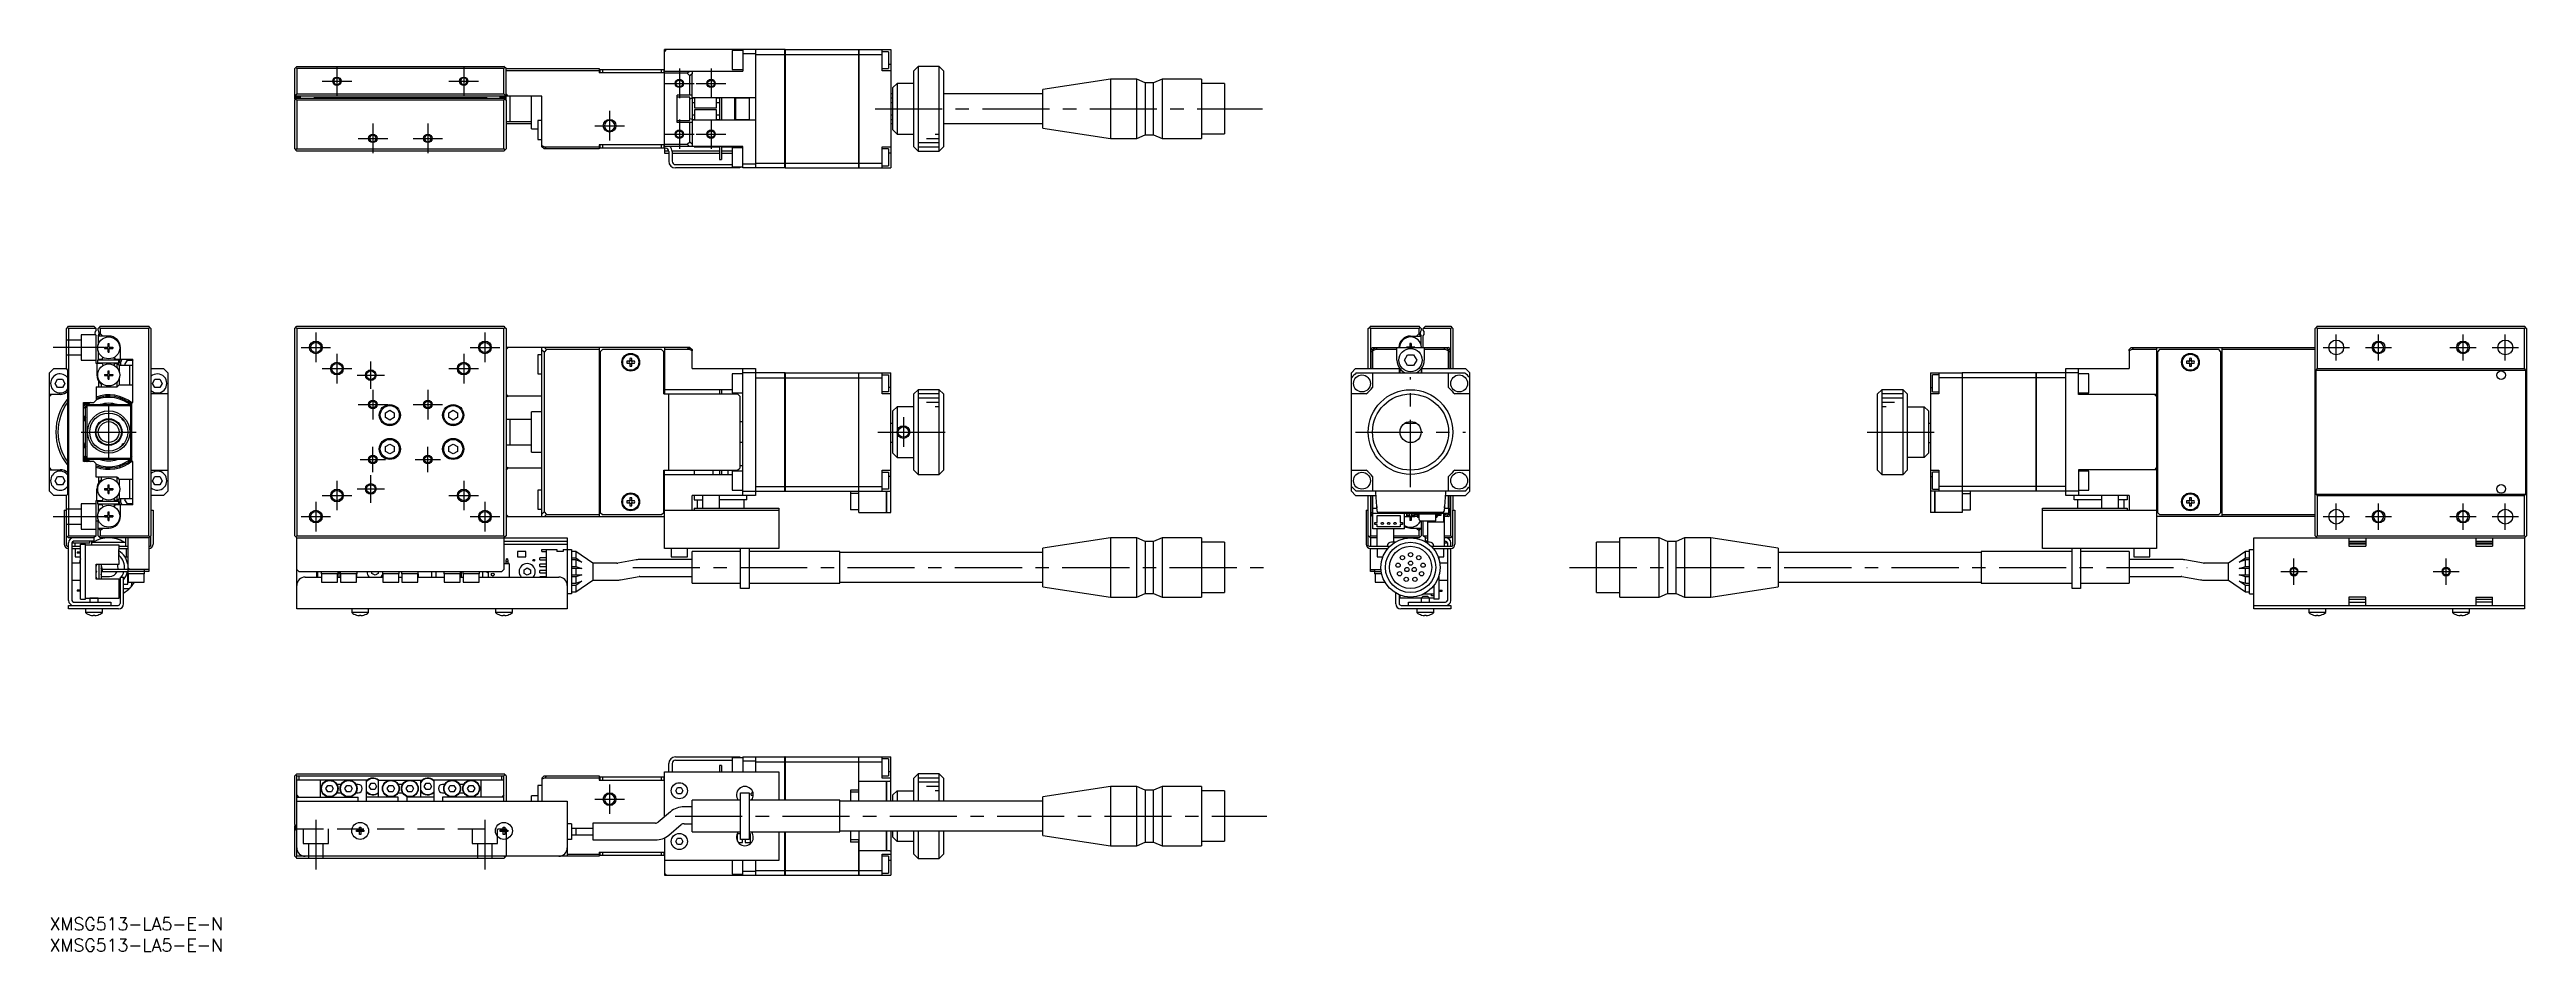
# Model space of a CAD drawing. Extents: x 0 to 586, y -8 to 205.
import ezdxf

# ---------------------------------------------------------------- set-up
doc = ezdxf.new("R2010")
doc.units = 0
doc.header["$LTSCALE"] = 0.5
doc.linetypes.add('CENTER', pattern=[50.8, 31.75, -6.35, 6.35, -6.35])
doc.linetypes.add('DASHED', pattern=[19.05, 12.7, -6.35])
for name, color, linetype in [('MSM_CENTER', 1, 'CENTER'), ('MSM_CONTINUOUS', 7, 'CONTINUOUS'), ('MSM_DASHED', 4, 'DASHED'), ('MSM_NARROW', 5, 'CONTINUOUS'), ('MSM_PART_NUMBER', 7, 'CONTINUOUS')]:
    doc.layers.add(name, color=color, linetype=linetype)
doc.styles.get("Standard").update_dxf_attribs({"font": 'txt.shx', "height": 1, "bigfont": 'bigfont.shx'})

# ---------------------------------------------------------------- blocks, each defined once
blk = doc.blocks.new('*U2')
at = {"layer": 'MSM_PART_NUMBER'}
blk.add_text('XMSG513-LA5-E-N', height=3, dxfattribs=at).set_placement((0, -3))
blk = doc.blocks.new('*U3')
at = {"layer": 'MSM_PART_NUMBER'}
blk.add_text('XMSG513-LA5-E-N', height=3, dxfattribs=at).set_placement((0, -8))

msp = doc.modelspace()

# ---------------------------------------------------------------- linework, layer by layer
at = {"layer": 'MSM_CENTER'}
for p, q in [((68.000001, 201.232417), (68.000001, 194.232417)), ((98.000001, 201.232417), (98.000001, 194.232417)), ((149.000001, 200.732418), (149.000001, 193.732418)), ((156.500001, 200.732418), (156.500001, 193.732418)), ((64.500001, 197.732417), (71.500001, 197.732417)), ((94.500001, 197.732417), (101.500001, 197.732417)), ((145.500001, 197.232418), (152.500001, 197.232418)), ((153.000001, 197.232418), (160.000001, 197.232418)), ((76.500001, 187.732417), (76.500001, 180.732417)), ((89.500001, 187.732417), (89.500001, 180.732417)), ((132.500001, 190.732417), (132.500001, 183.732417)), ((149.000001, 188.732418), (149.000001, 181.732418)), ((156.500001, 188.732418), (156.500001, 181.732418)), ((195.303157, 191.232418), (286.948445, 191.232418)), ((73.000001, 184.232417), (80.000001, 184.232417)), ((86.000001, 184.232417), (93.000001, 184.232417)), ((129.000001, 187.232417), (136.000001, 187.232417)), ((145.500001, 185.232418), (152.500001, 185.232418)), ((153.000001, 185.232418), (160.000001, 185.232418)), ((12.8398, 134.800001), (0.828344, 134.800001)), ((59.500001, 134.800001), (66.500001, 134.800001)), ((63.000001, 138.300001), (63.000001, 131.300001)), ((99.500001, 134.800001), (106.500001, 134.800001)), ((103.000001, 138.300001), (103.000001, 131.300001)), ((537.900001, 134.800001), (544.100001, 134.800001)), ((541.000001, 131.700001), (541.000001, 137.900001)), ((547.900001, 134.800001), (554.100001, 134.800001)), ((551.000001, 131.700001), (551.000001, 137.900001)), ((567.900001, 134.800001), (574.100001, 134.800001)), ((571.000001, 131.700001), (571.000001, 137.900001)), ((577.900001, 134.800001), (584.100001, 134.800001)), ((581.000001, 131.700001), (581.000001, 137.900001)), ((64.500001, 129.800001), (71.500001, 129.800001)), ((68.000001, 133.300001), (68.000001, 126.300001)), ((76.000001, 125.000001), (76.000001, 131.500001)), ((94.500001, 129.800001), (101.500001, 129.800001)), ((98.000001, 133.300001), (98.000001, 126.300001)), ((72.750001, 128.250001), (79.250001, 128.250001)), ((76.500001, 124.800001), (76.500001, 117.800001)), ((89.500001, 124.800001), (89.500001, 117.800001)), ((322.000001, 101.800001), (322.000001, 127.800001)), ((14.000001, 108.300001), (14.000001, 121.300001)), ((73.000001, 121.300001), (80.000001, 121.300001)), ((86.000001, 121.300001), (93.000001, 121.300001)), ((202.000001, 118.299872), (202.000001, 111.299872)), ((7.500001, 114.800001), (20.500001, 114.800001)), ((196.000001, 114.800001), (214.000001, 114.800001)), ((309.000001, 114.800001), (335.000001, 114.800001)), ((430.000001, 114.800001), (448.000001, 114.800001)), ((73.500001, 108.300001), (79.500001, 108.300001)), ((76.500001, 105.300001), (76.500001, 111.300001)), ((86.500001, 108.300001), (92.500001, 108.300001)), ((89.500001, 105.300001), (89.500001, 111.300001)), ((64.500001, 99.800001), (71.500001, 99.800001)), ((68.000001, 103.300001), (68.000001, 96.300001)), ((72.750001, 101.350001), (79.250001, 101.350001)), ((76.000001, 98.100001), (76.000001, 104.600001)), ((94.500001, 99.800001), (101.500001, 99.800001)), ((98.000001, 103.300001), (98.000001, 96.300001)), ((0.828344, 94.800001), (12.8398, 94.800001)), ((59.500001, 94.800001), (66.500001, 94.800001)), ((63.000001, 98.300001), (63.000001, 91.300001)), ((99.500001, 94.800001), (106.500001, 94.800001)), ((103.000001, 98.300001), (103.000001, 91.300001)), ((537.900001, 94.800001), (544.100001, 94.800001)), ((541.000001, 91.700001), (541.000001, 97.900001)), ((547.900001, 94.800001), (554.100001, 94.800001)), ((551.000001, 91.700001), (551.000001, 97.900001)), ((567.900001, 94.800001), (574.100001, 94.800001)), ((571.000001, 91.700001), (571.000001, 97.900001)), ((577.900001, 94.800001), (584.100001, 94.800001)), ((581.000001, 91.700001), (581.000001, 97.900001)), ((138.000001, 82.800001), (288.000001, 82.800001)), ((359.615967, 82.800001), (505.753719, 82.800001)), ((531.000001, 78.700001), (531.000001, 84.900001)), ((567.000001, 78.700001), (567.000001, 84.900001)), ((527.900001, 81.800001), (534.100001, 81.800001)), ((563.900001, 81.800001), (570.100001, 81.800001)), ((132.500001, 31.500001), (132.500001, 24.500001)), ((129.000001, 28.000001), (136.000001, 28.000001)), ((148.000001, 24), (288.000001, 24)), ((63.000001, 23.134147), (63.000001, 11.332906)), ((103.000001, 23.134147), (103.000001, 11.332906))]:
    msp.add_line(p, q, dxfattribs=at)
at = {"layer": 'MSM_CONTINUOUS'}
for p, q in [((145.500001, 204.732418), (146.000001, 205.232418)), ((173.990001, 205.232418), (145.500001, 205.232418)), ((145.500001, 182.732417), (145.500001, 205.232418)), ((164.000001, 205.232418), (164.000001, 200.132418)), ((167.000001, 205.232418), (167.000001, 177.232418)), ((173.990001, 177.232418), (173.990001, 205.232418)), ((174.000001, 205.222418), (173.990001, 205.222418)), ((174.000001, 205.232418), (174.000001, 177.232418)), ((174.000001, 205.232418), (191.490001, 205.232418)), ((191.490001, 177.232418), (191.490001, 205.232418)), ((191.500001, 205.222418), (191.490001, 205.222418)), ((191.500001, 205.232418), (199.000001, 205.232418)), ((191.500001, 205.232418), (191.500001, 177.232418)), ((197.000001, 200.232418), (197.000001, 205.232418)), ((199.000001, 205.232418), (199.000001, 177.232418)), ((58.250001, 200.982417), (58.000001, 200.732417)), ((58.000001, 193.532417), (58.000001, 200.732417)), ((58.500001, 201.232417), (58.250001, 200.982417)), ((58.250001, 200.982417), (58.500001, 200.732417)), ((58.500001, 201.232417), (107.500001, 201.232417)), ((58.500001, 200.732417), (58.500001, 194.732417)), ((107.500001, 200.732417), (58.500001, 200.732417)), ((108.000001, 200.732417), (107.500001, 201.232417)), ((107.500001, 200.732417), (107.750001, 200.982417)), ((107.500001, 194.732417), (107.500001, 200.732417)), ((108.000001, 193.532417), (108.000001, 200.732417)), ((108.000001, 200.732417), (130.000001, 200.732417)), ((130.000001, 200.232417), (108.000001, 200.232417)), ((130.000001, 200.732417), (130.000001, 199.732417)), ((145.500001, 199.732417), (130.000001, 199.732417)), ((130.300001, 199.732417), (130.300001, 200.532417)), ((130.300001, 200.532417), (145.300001, 200.532417)), ((130.800001, 200.532417), (130.800001, 199.732417)), ((144.800001, 199.732417), (144.800001, 200.532417)), ((145.300001, 200.532417), (145.300001, 199.732417)), ((145.500001, 200.132418), (152.000002, 200.132418)), ((150.887629, 199.632418), (145.500001, 199.632418)), ((150.887629, 199.632418), (151.387629, 200.132418)), ((151.500001, 199.020045), (150.887629, 199.632418)), ((152.000001, 199.520045), (151.500001, 199.020045)), ((152.000002, 200.132418), (152.000001, 199.520045)), ((152.000001, 193.721896), (152.000001, 199.520045)), ((152.000003, 200.132418), (164.000001, 200.132418)), ((161.500001, 204.982418), (161.500001, 200.482418)), ((164.000001, 204.982418), (161.500001, 204.982418)), ((161.500001, 200.482418), (164.000001, 200.482418)), ((167.000001, 204.232418), (164.000001, 204.232418)), ((167.000001, 204.07765), (173.990001, 204.07765)), ((174.000001, 204.073757), (173.990001, 204.073757)), ((174.000001, 204.07765), (191.490001, 204.07765)), ((191.500001, 204.073757), (191.490001, 204.073757)), ((191.500001, 204.07765), (197.000001, 204.07765)), ((198.500001, 204.732418), (197.000001, 204.732418)), ((197.000001, 200.732418), (198.500001, 200.732418)), ((199.000001, 200.232418), (197.000001, 200.232418)), ((198.500001, 204.732418), (198.500001, 200.732418)), ((199.000001, 201.732418), (198.500001, 201.732418)), ((205.500001, 201.232418), (204.500001, 200.232418)), ((204.500001, 182.232418), (204.500001, 200.232418)), ((205.500001, 201.232418), (205.500001, 181.232418)), ((210.500001, 201.232418), (205.500001, 201.232418)), ((210.500001, 181.232418), (210.500001, 201.232418)), ((211.500001, 200.232418), (210.500001, 201.232418)), ((211.500001, 200.232418), (211.500001, 182.232418)), ((58.500001, 194.732417), (58.000001, 194.232417)), ((116.500001, 194.232417), (58.000001, 194.232417)), ((58.000001, 194.032417), (59.400001, 194.032417)), ((58.100001, 193.432417), (58.000001, 193.532417)), ((58.250001, 193.482417), (58.000001, 193.232417)), ((58.100001, 193.332417), (58.100001, 193.532417)), ((58.500001, 193.732417), (58.250001, 193.482417)), ((58.500001, 193.232417), (58.250001, 193.482417)), ((59.100001, 193.832417), (58.400001, 193.832417)), ((58.500001, 194.732417), (107.500001, 194.732417)), ((58.500001, 193.732417), (107.500001, 193.732417)), ((59.400001, 193.732417), (59.400001, 194.032417)), ((103.500001, 193.847417), (62.500001, 193.847417)), ((62.500001, 193.732417), (62.500001, 193.847417)), ((103.500001, 193.732417), (103.500001, 193.847417)), ((106.600001, 193.732417), (106.600001, 194.032417)), ((108.000001, 194.032417), (106.600001, 194.032417)), ((107.600001, 193.832417), (106.900001, 193.832417)), ((108.000001, 194.232417), (107.500001, 194.732417)), ((107.500001, 193.732417), (108.000001, 193.232417)), ((107.750001, 193.482417), (107.500001, 193.232417)), ((108.000001, 193.532417), (107.900001, 193.432417)), ((107.900001, 193.532417), (107.900001, 193.332417)), ((108.500001, 194.232417), (108.000001, 194.732417)), ((109.000001, 188.232412), (109.000001, 194.232422)), ((114.000001, 186.482417), (114.000001, 194.232417)), ((116.500001, 182.232417), (116.500001, 194.232417)), ((152.000001, 194.482417), (148.500001, 194.482417)), ((148.500001, 187.982417), (148.500001, 194.482417)), ((151.500001, 193.982417), (148.500001, 193.982417)), ((152.000001, 193.721896), (151.499728, 193.512071)), ((151.500001, 194.482417), (151.500001, 199.020045)), ((151.500001, 188.482417), (151.500001, 193.982417)), ((167.000001, 193.832418), (152.000001, 193.832418)), ((152.100001, 188.632418), (152.100001, 193.832418)), ((152.600001, 193.732418), (152.100001, 193.732418)), ((152.500001, 193.832418), (152.500001, 193.732418)), ((152.600001, 193.832418), (152.600001, 191.482417)), ((157.800001, 191.482417), (157.800001, 193.832418)), ((158.500001, 193.732418), (157.800001, 193.732418)), ((158.500001, 193.832418), (158.500001, 188.632418)), ((159.000001, 193.832418), (159.000001, 188.632418)), ((162.100001, 188.632418), (162.100001, 193.832418)), ((162.300001, 193.832418), (162.300001, 188.632418)), ((165.500001, 193.732418), (162.300001, 193.732418)), ((165.500001, 193.832418), (165.500001, 188.632418)), ((199.500001, 194.732418), (199.000001, 194.732418)), ((199.500001, 193.732418), (199.000001, 193.732418)), ((199.500001, 196.232418), (200.500001, 197.232418)), ((199.500001, 186.232418), (199.500001, 196.232418)), ((200.500001, 197.232418), (200.500001, 185.232418)), ((204.500001, 197.232418), (200.500001, 197.232418)), ((235.000001, 194.732418), (211.500001, 194.732418)), ((251.000001, 198.232418), (235.000001, 195.802418)), ((235.000001, 186.662418), (235.000001, 195.802418)), ((251.000001, 198.232418), (251.000001, 184.232418)), ((257.200001, 198.232418), (251.000001, 198.232418)), ((257.200001, 184.232418), (257.200001, 198.232418)), ((259.200001, 197.382418), (257.200001, 198.232418)), ((259.200001, 197.382418), (259.200001, 185.082418)), ((261.200001, 197.382418), (259.200001, 197.382418)), ((263.200001, 198.232418), (261.200001, 197.382418)), ((261.200001, 185.082418), (261.200001, 197.382418)), ((263.200001, 198.232418), (263.200001, 184.232418)), ((272.500001, 198.232418), (263.200001, 198.232418)), ((272.500001, 198.232418), (272.500001, 184.232418)), ((278.000001, 197.182418), (272.500001, 197.182418)), ((278.000001, 197.182418), (278.000001, 185.282418)), ((58.000001, 181.732417), (58.000001, 193.232417)), ((107.500001, 193.232417), (58.500001, 193.232417)), ((58.500001, 193.232417), (58.500001, 181.732417)), ((107.500001, 181.732417), (107.500001, 193.232417)), ((108.000001, 193.232417), (108.000001, 181.732417)), ((108.000001, 188.232417), (114.000001, 188.232417)), ((108.000001, 187.732417), (114.000001, 187.732417)), ((115.500001, 188.482417), (115.500001, 183.982417)), ((116.500001, 188.482417), (115.500001, 188.482417)), ((148.500001, 188.482417), (151.500001, 188.482417)), ((152.000001, 187.982417), (148.500001, 187.982417)), ((151.499652, 188.952807), (152.000001, 188.74294)), ((151.500001, 183.444788), (151.500001, 187.982417)), ((152.000001, 188.74294), (152.000001, 182.944788)), ((152.000001, 188.632418), (167.000001, 188.632418)), ((152.100001, 192.732418), (152.600001, 192.732418)), ((152.600001, 189.732418), (152.100001, 189.732418)), ((152.100001, 188.732418), (152.600001, 188.732418)), ((152.500001, 188.732418), (152.500001, 188.632418)), ((152.600001, 191.482417), (157.800001, 191.482417)), ((152.600001, 190.982417), (152.600001, 188.632418)), ((157.800001, 190.982417), (152.600001, 190.982417)), ((157.800001, 192.732418), (158.500001, 192.732418)), ((157.800001, 188.632418), (157.800001, 190.982417)), ((158.500001, 189.732418), (157.800001, 189.732418)), ((157.800001, 188.732418), (158.500001, 188.732418)), ((162.300001, 188.732418), (165.500001, 188.732418)), ((199.000001, 192.732418), (199.500001, 192.732418)), ((199.500001, 189.732418), (199.000001, 189.732418)), ((199.000001, 188.732418), (199.500001, 188.732418)), ((199.000001, 187.732418), (199.500001, 187.732418)), ((211.500001, 187.732418), (235.000001, 187.732418)), ((58.000001, 181.732417), (58.250001, 181.482417)), ((58.250001, 181.482417), (58.500001, 181.732417)), ((58.500001, 181.732417), (107.500001, 181.732417)), ((107.500001, 181.732417), (107.750001, 181.482417)), ((107.500001, 181.232417), (108.000001, 181.732417)), ((114.000001, 186.482417), (115.500001, 186.482417)), ((115.500001, 183.982417), (116.500001, 183.982417)), ((116.500001, 182.538603), (117.112374, 182.232417)), ((117.000001, 181.732417), (116.500001, 182.232417)), ((130.000001, 181.732417), (117.000001, 181.732417)), ((117.112374, 182.232417), (130.000001, 182.232417)), ((117.112374, 182.232417), (117.612374, 181.732417)), ((145.500001, 182.732417), (130.000001, 182.732417)), ((130.000001, 182.732417), (130.000001, 181.732417)), ((130.300001, 181.932417), (130.300001, 182.732417)), ((145.700001, 181.932417), (130.300001, 181.932417)), ((130.800001, 182.732417), (130.800001, 181.932417)), ((144.800001, 181.932417), (144.800001, 182.732417)), ((145.300001, 182.732417), (145.300001, 181.932417)), ((145.500001, 182.832416), (150.887629, 182.832416)), ((145.500001, 182.332416), (145.500001, 182.732415)), ((164.000001, 182.332416), (145.500001, 182.332416)), ((145.500001, 181.932417), (145.500001, 180.732418)), ((150.887629, 182.832416), (151.500001, 183.444788)), ((151.387629, 182.332416), (150.887629, 182.832416)), ((151.500001, 183.444788), (152.000001, 182.944788)), ((152.000001, 182.944788), (152.000003, 182.332416)), ((152.500001, 182.332416), (152.500001, 182.232416)), ((152.500001, 182.232416), (158.500001, 182.232416)), ((158.500001, 182.332416), (158.500001, 179.232418)), ((159.000001, 182.332416), (159.000001, 179.232418)), ((159.000001, 182.232416), (164.000001, 182.232416)), ((161.500001, 181.982418), (161.500001, 177.482418)), ((164.000001, 181.982418), (161.500001, 181.982418)), ((164.000001, 177.232418), (164.000001, 182.332416)), ((197.000001, 182.232418), (199.000001, 182.232418)), ((197.000001, 177.232418), (197.000001, 182.232418)), ((198.500001, 181.732418), (197.000001, 181.732418)), ((198.500001, 181.732418), (198.500001, 177.732418)), ((200.500001, 185.232418), (199.500001, 186.232418)), ((200.500001, 185.232418), (204.500001, 185.232418)), ((204.500001, 182.232418), (205.500001, 181.232418)), ((210.500001, 181.232418), (211.500001, 182.232418)), ((235.000001, 186.662418), (251.000001, 184.232418)), ((251.000001, 184.232418), (257.200001, 184.232418)), ((257.200001, 184.232418), (259.200001, 185.082418)), ((259.200001, 185.082418), (261.200001, 185.082418)), ((261.200001, 185.082418), (263.200001, 184.232418)), ((263.200001, 184.232418), (272.500001, 184.232418)), ((272.500001, 185.282418), (278.000001, 185.282418)), ((58.250001, 181.482417), (58.500001, 181.232417)), ((107.500001, 181.232417), (58.500001, 181.232417)), ((146.493727, 181.232418), (145.500001, 181.232418)), ((145.500001, 180.732418), (146.500001, 180.732418)), ((146.500001, 181.132417), (146.500001, 178.832417)), ((158.500001, 181.232418), (147.296873, 181.232418)), ((147.300001, 181.132417), (147.300001, 178.832417)), ((147.300001, 180.732418), (158.500001, 180.732418)), ((148.100001, 178.032417), (161.500001, 178.032417)), ((163.300001, 177.232417), (148.100001, 177.232417)), ((158.500001, 179.232418), (159.000001, 179.232418)), ((161.500001, 181.232418), (159.000001, 181.232418)), ((159.000001, 180.732418), (161.500001, 180.732418)), ((161.500001, 177.482418), (164.000001, 177.482418)), ((162.800001, 177.232417), (162.800001, 177.482418)), ((163.300001, 177.482418), (163.300001, 177.232417)), ((164.000001, 178.232418), (167.000001, 178.232418)), ((173.990001, 177.232418), (164.000001, 177.232418)), ((167.000001, 178.387185), (173.990001, 178.387185)), ((174.000001, 178.391078), (173.990001, 178.391078)), ((174.000001, 177.242418), (173.990001, 177.242418)), ((174.000001, 178.387185), (191.490001, 178.387185)), ((174.000001, 177.232418), (191.490001, 177.232418)), ((191.500001, 178.391078), (191.490001, 178.391078)), ((191.500001, 177.242418), (191.490001, 177.242418)), ((191.500001, 178.387185), (197.000001, 178.387185)), ((191.500001, 177.232418), (199.000001, 177.232418)), ((197.000001, 177.732418), (198.500001, 177.732418)), ((199.000001, 180.732418), (198.500001, 180.732418)), ((205.500001, 181.232418), (210.500001, 181.232418)), ((4.000001, 139.300001), (4.250001, 139.550001)), ((4.000001, 129.800001), (4.000001, 139.300001)), ((4.250001, 139.550001), (4.500001, 139.800001)), ((4.250001, 139.550001), (4.500001, 139.300001)), ((4.500001, 139.800001), (10.500001, 139.800001)), ((4.500001, 139.300001), (4.500001, 90.300001)), ((11.000001, 139.300001), (4.500001, 139.300001)), ((10.500001, 139.800001), (11.000001, 139.300001)), ((11.000001, 138.861438), (11.000001, 139.300001)), ((11.000001, 131.000001), (11.000001, 137.538563)), ((11.401925, 134.800001), (11.000001, 134.800001)), ((11.500001, 139.300001), (11.750001, 139.550001)), ((11.500001, 138.861438), (11.500001, 139.300001)), ((11.500001, 137.538563), (11.500001, 135.414143)), ((14.000001, 137.500001), (11.500001, 137.500001)), ((12.000001, 138.100001), (11.575737, 137.500001)), ((12.000001, 139.800001), (11.750001, 139.550001)), ((11.750001, 139.550001), (12.000001, 139.300001)), ((12.000001, 139.800001), (23.500001, 139.800001)), ((12.000001, 139.300001), (12.000001, 138.100001)), ((23.500001, 139.300001), (12.000001, 139.300001)), ((12.600001, 137.500001), (12.000001, 138.100001)), ((13.000001, 134.845001), (13.795001, 134.845001)), ((13.000001, 134.845001), (13.000001, 134.555001)), ((13.529994, 134.555001), (13.529994, 134.845001)), ((13.855001, 135.700001), (14.145001, 135.700001)), ((13.855001, 134.905001), (13.855001, 135.700001)), ((14.145001, 135.170007), (13.855001, 135.170007)), ((14.145001, 134.905001), (14.145001, 135.700001)), ((14.205001, 134.845001), (15.000001, 134.845001)), ((14.470008, 134.555001), (14.470008, 134.845001)), ((15.000001, 134.845001), (15.000001, 134.555001)), ((23.750001, 139.550001), (23.500001, 139.800001)), ((23.500001, 139.300001), (23.750001, 139.550001)), ((23.500001, 90.300001), (23.500001, 139.300001)), ((23.750001, 139.550001), (24.000001, 139.300001)), ((24.000001, 139.300001), (24.000001, 90.300001)), ((58.000001, 139.300001), (58.500001, 139.800001)), ((58.000001, 90.300001), (58.000001, 139.300001)), ((58.250001, 139.550001), (58.500001, 139.300001)), ((58.500001, 139.800001), (107.500001, 139.800001)), ((58.500001, 139.300001), (58.500001, 90.300001)), ((107.500001, 139.300001), (58.500001, 139.300001)), ((107.500001, 139.800001), (107.750001, 139.550001)), ((107.500001, 139.300001), (107.750001, 139.550001)), ((107.500001, 90.300001), (107.500001, 139.300001)), ((107.750001, 139.550001), (108.000001, 139.300001)), ((108.000001, 139.300001), (108.000001, 90.300001)), ((108.000001, 134.300001), (108.500001, 134.800001)), ((151.500001, 134.800001), (108.000001, 134.800001)), ((116.500001, 94.800001), (116.500001, 134.800001)), ((117.112374, 134.800001), (117.612374, 134.300001)), ((130.000001, 134.800001), (130.000001, 94.800001)), ((145.500001, 134.800001), (145.500001, 123.800001)), ((151.387629, 134.300001), (150.887629, 134.800001)), ((151.500001, 134.800001), (152.000001, 134.300001)), ((312, 139.300001), (312.25, 139.550001)), ((312, 129.800001), (312, 139.300001)), ((312.5, 139.800001), (312.25, 139.550001)), ((312.25, 139.550001), (312.5, 139.300001)), ((312.5, 139.800001), (324, 139.800001)), ((324, 139.300001), (312.5, 139.300001)), ((312.5, 139.300001), (312.5, 129.800001)), ((313, 134.800001), (312.5, 134.300001)), ((313, 134.800001), (331, 134.800001)), ((313.099999, 134.300001), (313.599999, 134.800001)), ((313.5, 134.700002), (313.5, 134.800001)), ((314.212372, 134.800001), (313.712372, 134.300001)), ((318.75, 131.800001), (318.75, 134.800001)), ((321, 134.800001), (321, 134.845001)), ((321.795, 134.845001), (321, 134.845001)), ((321.529993, 134.845001), (321.535053, 134.800016)), ((322.145, 135.700001), (321.855, 135.700001)), ((321.855, 135.700001), (321.855, 134.905001)), ((322.145, 135.170007), (321.855, 135.170007)), ((322, 137.500001), (324.5, 137.500001)), ((322.145, 135.700001), (322.145, 134.905001)), ((323, 134.845001), (322.205, 134.845001)), ((322.470007, 134.845001), (322.464948, 134.800016)), ((323, 134.800001), (323, 134.845001)), ((324, 138.100001), (323.4, 137.500001)), ((324.25, 139.550001), (324, 139.800001)), ((324, 139.300001), (324.25, 139.550001)), ((324, 138.100001), (324, 139.300001)), ((324.424264, 137.500001), (324, 138.100001)), ((324.25, 139.550001), (324.5, 139.300001)), ((324.5, 139.300001), (324.5, 138.861438)), ((324.5, 135.414143), (324.5, 137.538563)), ((325, 139.300001), (325.5, 139.800001)), ((325, 138.861438), (325, 139.300001)), ((331.5, 139.300001), (325, 139.300001)), ((325, 134.800001), (325, 137.538563)), ((325.25, 134.800001), (325.25, 131.800001)), ((325.5, 139.800001), (331.5, 139.800001)), ((330.287629, 134.300001), (329.787629, 134.800001)), ((330.400001, 134.800001), (330.900001, 134.300001)), ((330.5, 134.700002), (330.5, 134.800001)), ((331.5, 134.300001), (331, 134.800001)), ((331.5, 139.800001), (331.75, 139.550001)), ((331.5, 139.300001), (331.75, 139.550001)), ((331.5, 129.800001), (331.5, 139.300001)), ((331.75, 139.550001), (332, 139.300001)), ((332, 139.300001), (332, 129.800001)), ((492.000001, 134.300001), (492.500001, 134.800001)), ((492.500001, 134.800001), (536.000001, 134.800001)), ((493.112374, 134.800001), (492.612374, 134.300001)), ((498.500001, 134.800001), (498.500001, 87.300001)), ((514.000001, 94.800001), (514.000001, 134.800001)), ((536.000001, 139.300001), (536.250001, 139.550001)), ((536.000001, 90.300001), (536.000001, 139.300001)), ((536.500001, 139.800001), (536.250001, 139.550001)), ((536.250001, 139.550001), (536.500001, 139.300001)), ((536.500001, 139.800001), (585.500001, 139.800001)), ((536.500001, 139.300001), (536.500001, 129.800001)), ((585.500001, 139.300001), (536.500001, 139.300001)), ((586.000001, 139.300001), (585.500001, 139.800001)), ((585.500001, 139.300001), (585.750001, 139.550001)), ((585.500001, 129.800001), (585.500001, 139.300001)), ((586.000001, 139.300001), (586.000001, 90.300001)), ((1, 129.800001), (0, 128.800001)), ((1, 129.800001), (4.000001, 129.800001)), ((4.350001, 129.450001), (4.000001, 129.800001)), ((4.350001, 100.150001), (4.350001, 129.450001)), ((12.455589, 131.000001), (11.000001, 131.000001)), ((11.200001, 131.000001), (11.200001, 128.300001)), ((11.385001, 131.800001), (11.385001, 131.200001)), ((16.385001, 131.800001), (11.385001, 131.800001)), ((11.385001, 131.200001), (16.385001, 131.200001)), ((11.500001, 133.985858), (11.500001, 132.000001)), ((11.500001, 132.000001), (12.455589, 132.000001)), ((12.455589, 132.000001), (12.625186, 132.293751)), ((12.455589, 131.000001), (12.625186, 130.706251)), ((13.000001, 134.555001), (13.795001, 134.555001)), ((13.855001, 133.700001), (13.855001, 134.495001)), ((13.855001, 134.229994), (14.145001, 134.229994)), ((13.855001, 133.700001), (14.145001, 133.700001)), ((13.855001, 129.300001), (14.145001, 129.300001)), ((13.855001, 128.505001), (13.855001, 129.300001)), ((14.145001, 133.700001), (14.145001, 134.495001)), ((14.145001, 128.505001), (14.145001, 129.300001)), ((14.205001, 134.555001), (15.000001, 134.555001)), ((15.374816, 132.293751), (15.544413, 132.000001)), ((15.374816, 130.706251), (15.544413, 131.000001)), ((15.544413, 132.000001), (19.700001, 132.000001)), ((16.000001, 131.000001), (15.544413, 131.000001)), ((16.000001, 129.961325), (16.000001, 131.000001)), ((16.000001, 131.000001), (16.500001, 130.500001)), ((16.385001, 131.200001), (16.385001, 131.800001)), ((16.500001, 130.500001), (16.500001, 129.014143)), ((19.700001, 130.500001), (16.500001, 130.500001)), ((16.800001, 132.000001), (16.800001, 134.700001)), ((17.845301, 130.800001), (18.422651, 131.800001)), ((18.018506, 130.500001), (17.845301, 130.800001)), ((18.422651, 131.800001), (19.577351, 131.800001)), ((19.000001, 126.000001), (19.000001, 130.500001)), ((19.577351, 131.800001), (19.700001, 131.587565)), ((19.700001, 121.800001), (19.700001, 132.000001)), ((24.000001, 129.800001), (27, 129.800001)), ((28, 128.800001), (27, 129.800001)), ((115.500001, 133.050001), (115.500001, 128.550001)), ((116.500001, 133.050001), (115.500001, 133.050001)), ((117.000001, 133.687628), (116.500001, 134.187628)), ((117.612374, 134.300001), (117.000001, 133.687628)), ((117.000001, 133.687628), (117.000001, 95.912373)), ((130.000001, 134.300001), (117.612374, 134.300001)), ((130.800001, 134.300001), (130.300001, 133.800001)), ((130.300001, 133.800001), (130.300001, 95.800001)), ((144.800001, 134.300001), (130.800001, 134.300001)), ((137.260001, 131.540001), (136.580817, 131.540001)), ((136.580817, 131.060001), (137.260001, 131.060001)), ((137.260001, 132.219185), (137.260001, 131.540001)), ((137.260001, 131.060001), (137.260001, 130.380816)), ((137.740001, 131.540001), (137.740001, 132.219185)), ((138.419186, 131.540001), (137.740001, 131.540001)), ((137.740001, 130.380816), (137.740001, 131.060001)), ((137.740001, 131.060001), (138.419186, 131.060001)), ((145.300001, 133.800001), (144.800001, 134.300001)), ((145.300001, 123.800001), (145.300001, 133.800001)), ((151.387629, 134.300001), (145.500001, 134.300001)), ((152.000003, 133.993813), (151.387629, 134.300001)), ((152.000001, 134.300001), (152.000003, 133.993813)), ((152.000003, 129.800001), (152.000003, 133.993813)), ((152.000003, 129.800001), (167.000001, 129.800001)), ((164.000001, 99.800001), (164.000001, 129.800001)), ((167.000001, 129.800001), (167.000001, 99.800001)), ((309.000001, 129.800001), (308.000001, 128.800001)), ((309.000001, 129.800001), (319.400001, 129.800001)), ((312.7, 134.300001), (313.099999, 134.300001)), ((312.7, 129.800001), (312.7, 134.300001)), ((313.099999, 133.800001), (312.7, 133.800001)), ((313.712372, 134.300001), (313.099999, 133.993813)), ((313.099999, 129.800001), (313.099999, 134.300001)), ((318.75, 134.300001), (313.712372, 134.300001)), ((319.400001, 128.800001), (319.400001, 129.800001)), ((319.510523, 128.800001), (319.510523, 129.710741)), ((320.556624, 131.800001), (321.278312, 133.050001)), ((321.278312, 130.550001), (320.556624, 131.800001)), ((321.278312, 133.050001), (322.721688, 133.050001)), ((322.721688, 130.550001), (321.278312, 130.550001)), ((322.721688, 133.050001), (323.443376, 131.800001)), ((323.443376, 131.800001), (322.721688, 130.550001)), ((324.489479, 129.710744), (324.489479, 128.800001)), ((324.600001, 129.800001), (324.600001, 128.800001)), ((324.600001, 129.800001), (335.000001, 129.800001)), ((330.287629, 134.300001), (325.25, 134.300001)), ((330.900001, 133.993814), (330.287629, 134.300001)), ((330.900001, 134.300001), (331.3, 134.300001)), ((330.900001, 134.300001), (330.900001, 129.800001)), ((331.3, 133.800001), (330.900001, 133.800001)), ((331.3, 134.300001), (331.3, 129.800001)), ((336.000001, 128.800001), (335.000001, 129.800001)), ((477.000001, 99.800001), (477.000001, 129.800001)), ((477.000001, 129.800001), (491.999999, 129.800001)), ((480.000001, 123.700001), (480.000001, 129.800001)), ((492, 133.993814), (491.999999, 129.800001)), ((492.612374, 134.300001), (492, 133.993814)), ((492, 133.993814), (492.000001, 134.300001)), ((498.500001, 134.300001), (492.612374, 134.300001)), ((498.700001, 129.050001), (498.500001, 129.050001)), ((499.200001, 134.300001), (498.700001, 133.800001)), ((498.700001, 133.800001), (498.700001, 95.800001)), ((513.200001, 134.300001), (499.200001, 134.300001)), ((506.260001, 131.540001), (505.580817, 131.540001)), ((505.580817, 131.060001), (506.260001, 131.060001)), ((506.260001, 132.219185), (506.260001, 131.540001)), ((506.260001, 131.060001), (506.260001, 130.380816)), ((506.740001, 131.540001), (506.740001, 132.219185)), ((507.419186, 131.540001), (506.740001, 131.540001)), ((506.740001, 130.380816), (506.740001, 131.060001)), ((506.740001, 131.060001), (507.419186, 131.060001)), ((513.700001, 133.800001), (513.200001, 134.300001)), ((513.700001, 95.800001), (513.700001, 133.800001)), ((514.000001, 129.050001), (513.700001, 129.050001)), ((536.000001, 134.300001), (514.000001, 134.300001)), ((536.500001, 129.800001), (536.150001, 129.450001)), ((536.150001, 129.450001), (536.150001, 100.150001)), ((536.150001, 129.450001), (585.850001, 129.450001)), ((536.500001, 129.800001), (585.500001, 129.800001)), ((585.850001, 129.450001), (585.500001, 129.800001)), ((585.850001, 100.150001), (585.850001, 129.450001)), ((0, 100.800001), (0, 128.800001)), ((0, 123.200001), (0.5, 123.700001)), ((2.5, 123.700001), (0, 123.700001)), ((1.3453, 126.300001), (1.92265, 127.300001)), ((1.92265, 125.300001), (1.3453, 126.300001)), ((1.92265, 127.300001), (3.07735, 127.300001)), ((3.07735, 125.300001), (1.92265, 125.300001)), ((3.07735, 127.300001), (3.654701, 126.300001)), ((3.654701, 126.300001), (3.07735, 125.300001)), ((11.000001, 125.500001), (16.000001, 125.500001)), ((11.000001, 125.500001), (11.000001, 122.300001)), ((11.700001, 125.500001), (11.700001, 126.703129)), ((12.200001, 126.155239), (12.200001, 125.500001)), ((13.000001, 128.445001), (13.795001, 128.445001)), ((13.000001, 128.445001), (13.000001, 128.155001)), ((13.000001, 128.155001), (13.795001, 128.155001)), ((13.529994, 128.155001), (13.529994, 128.445001)), ((14.145001, 128.770007), (13.855001, 128.770007)), ((13.855001, 127.300001), (13.855001, 128.095001)), ((13.855001, 127.829994), (14.145001, 127.829994)), ((13.855001, 127.300001), (14.145001, 127.300001)), ((14.145001, 127.300001), (14.145001, 128.095001)), ((14.205001, 128.445001), (15.000001, 128.445001)), ((14.205001, 128.155001), (15.000001, 128.155001)), ((14.470008, 128.155001), (14.470008, 128.445001)), ((15.000001, 128.445001), (15.000001, 128.155001)), ((16.000001, 125.500001), (16.000001, 126.638676)), ((16.500001, 126.000001), (16.000001, 125.500001)), ((16.500001, 127.585858), (16.500001, 126.000001)), ((16.500001, 126.000001), (19.700001, 126.000001)), ((28.000001, 123.800001), (24.000001, 123.800001)), ((24.3453, 126.300001), (24.92265, 127.300001)), ((24.92265, 125.300001), (24.3453, 126.300001)), ((24.92265, 127.300001), (26.07735, 127.300001)), ((26.07735, 125.300001), (24.92265, 125.300001)), ((26.07735, 127.300001), (26.654701, 126.300001)), ((26.654701, 126.300001), (26.07735, 125.300001)), ((28, 128.800001), (28.000001, 123.800001)), ((28.000001, 123.800001), (28.000001, 105.800001)), ((108.500001, 123.285282), (108.000001, 123.785282)), ((108.000001, 123.10561), (108.500001, 123.285282)), ((116.500001, 123.285282), (108.500001, 123.285282)), ((115.500001, 128.550001), (116.500001, 128.550001)), ((130.300001, 124.800001), (130.000001, 124.800001)), ((161.500001, 124.800001), (145.300001, 124.800001)), ((145.300001, 123.800001), (162.800001, 123.800001)), ((146.500001, 105.800001), (146.500001, 123.800001)), ((158.500001, 124.800001), (158.500001, 123.800001)), ((159.000001, 124.800001), (159.000001, 123.800001)), ((161.500001, 128.550001), (161.500001, 124.050001)), ((164.000001, 128.550001), (161.500001, 128.550001)), ((161.500001, 124.050001), (164.000001, 124.050001)), ((163.300001, 123.300001), (162.800001, 123.800001)), ((163.300001, 123.300001), (163.300001, 106.300001)), ((173.990001, 128.800001), (164.000001, 128.800001)), ((167.000001, 127.645233), (173.990001, 127.645233)), ((173.990001, 100.800001), (173.990001, 128.800001)), ((174.000001, 128.790001), (173.990001, 128.790001)), ((174.000001, 127.64134), (173.990001, 127.64134)), ((174.000001, 128.800001), (174.000001, 100.800001)), ((174.000001, 128.800001), (191.490001, 128.800001)), ((174.000001, 127.645233), (191.490001, 127.645233)), ((191.490001, 96.800001), (191.490001, 128.800001)), ((191.500001, 128.790001), (191.490001, 128.790001)), ((191.500001, 127.64134), (191.490001, 127.64134)), ((191.500001, 128.800001), (199.000001, 128.800001)), ((191.500001, 95.800001), (191.500001, 128.800001)), ((191.500001, 127.645233), (197.000001, 127.645233)), ((197.000001, 123.800001), (197.000001, 128.800001)), ((197.000001, 128.300001), (198.500001, 128.300001)), ((198.500001, 124.300001), (197.000001, 124.300001)), ((199.000001, 123.800001), (197.000001, 123.800001)), ((198.500001, 128.300001), (198.500001, 124.300001)), ((199.000001, 125.300001), (198.500001, 125.300001)), ((199.000001, 95.800001), (199.000001, 128.800001)), ((205.500001, 124.800001), (204.500001, 123.800001)), ((204.500001, 105.800001), (204.500001, 123.800001)), ((205.500001, 124.800001), (205.500001, 104.800001)), ((210.500001, 124.800001), (205.500001, 124.800001)), ((210.500001, 104.800001), (210.500001, 124.800001)), ((211.500001, 123.800001), (210.500001, 124.800001)), ((211.500001, 123.800001), (211.500001, 105.800001)), ((308.000001, 100.800001), (308.000001, 128.800001)), ((311.500001, 123.800001), (308.000001, 123.800001)), ((309.154769, 128.800001), (334.845234, 128.800001)), ((313.000001, 128.800001), (313.000001, 125.300001)), ((331.000001, 125.300001), (331.000001, 128.800001)), ((336.000001, 123.800001), (332.500001, 123.800001)), ((336.000001, 100.800001), (336.000001, 128.800001)), ((433.500001, 124.800001), (432.500001, 123.800001)), ((432.500001, 105.800001), (432.500001, 123.800001)), ((433.500001, 124.800001), (433.500001, 104.800001)), ((438.500001, 124.800001), (433.500001, 124.800001)), ((438.500001, 104.800001), (438.500001, 124.800001)), ((439.500001, 123.800001), (438.500001, 124.800001)), ((439.500001, 123.800001), (439.500001, 105.800001)), ((445.000001, 128.800001), (452.500001, 128.800001)), ((445.000001, 128.800001), (445.000001, 95.800001)), ((445.000001, 125.300001), (445.500001, 125.300001)), ((447.000001, 123.800001), (445.000001, 123.800001)), ((445.500001, 124.300001), (445.500001, 128.300001)), ((447.000001, 128.300001), (445.500001, 128.300001)), ((445.500001, 124.300001), (447.000001, 124.300001)), ((447.000001, 128.800001), (447.000001, 123.800001)), ((452.500001, 127.645233), (447.000001, 127.645233)), ((452.500001, 128.800001), (452.500001, 95.800001)), ((452.500001, 128.790001), (452.510001, 128.790001)), ((452.500001, 127.64134), (452.510001, 127.64134)), ((470.000001, 128.800001), (452.510001, 128.800001)), ((452.510001, 128.800001), (452.510001, 96.800001)), ((470.000001, 127.645233), (452.510001, 127.645233)), ((470.000001, 100.800001), (470.000001, 128.800001)), ((470.000001, 128.790001), (470.010001, 128.790001)), ((470.000001, 127.64134), (470.010001, 127.64134)), ((470.010001, 128.800001), (470.010001, 100.800001)), ((480.000001, 128.800001), (470.010001, 128.800001)), ((477.000001, 127.645233), (470.010001, 127.645233)), ((482.500001, 128.550001), (480.000001, 128.550001)), ((480.000001, 124.050001), (482.500001, 124.050001)), ((498.500001, 123.700001), (480.000001, 123.700001)), ((482.500001, 124.050001), (482.500001, 128.550001)), ((498.000001, 123.700001), (498.500001, 123.200001)), ((498.700001, 124.800001), (498.500001, 124.800001)), ((498.700001, 123.800001), (498.500001, 123.800001)), ((514.000001, 128.550001), (513.700001, 128.550001)), ((8.000001, 121.800001), (10.500001, 121.800001)), ((8.000001, 107.800001), (8.000001, 121.800001)), ((8.500001, 120.500001), (9.000001, 121.000001)), ((8.500001, 109.100001), (8.500001, 120.500001)), ((8.800001, 120.800001), (8.800001, 108.800001)), ((9.000001, 121.000001), (9.300001, 121.300001)), ((19.000001, 121.000001), (9.000001, 121.000001)), ((9.300001, 121.300001), (18.700001, 121.300001)), ((11.000001, 122.300001), (10.500001, 121.800001)), ((17.200001, 117.775001), (17.200001, 117.963859)), ((17.200001, 117.775001), (17.425001, 117.550001)), ((17.425001, 117.718797), (17.425001, 117.550001)), ((17.425001, 117.550001), (17.561869, 117.550001)), ((18.700001, 121.300001), (19.000001, 121.000001)), ((19.200001, 120.800001), (19.000001, 121.000001)), ((19.200001, 108.800001), (19.200001, 120.800001)), ((19.200001, 120.800001), (19.500001, 120.500001)), ((19.500001, 107.800001), (19.500001, 121.800001)), ((19.500001, 121.800001), (19.700001, 121.800001)), ((79.500001, 119.377351), (80.500001, 119.954701)), ((79.500001, 118.22265), (79.500001, 119.377351)), ((80.500001, 117.6453), (79.500001, 118.22265)), ((80.500001, 119.954701), (81.500001, 119.377351)), ((81.500001, 118.22265), (80.500001, 117.6453)), ((81.500001, 119.377351), (81.500001, 118.22265)), ((94.500001, 119.377351), (95.500001, 119.954701)), ((94.500001, 118.22265), (94.500001, 119.377351)), ((95.500001, 117.6453), (94.500001, 118.22265)), ((95.500001, 119.954701), (96.500001, 119.377351)), ((96.500001, 118.22265), (95.500001, 117.6453)), ((96.500001, 119.377351), (96.500001, 118.22265)), ((114.000001, 117.800001), (108.000001, 117.800001)), ((109.000001, 111.799996), (109.000001, 117.800006)), ((114.000001, 110.050001), (114.000001, 119.550001)), ((116.500001, 119.550001), (114.000001, 119.550001)), ((130.000001, 123.050001), (130.300001, 123.050001)), ((130.200001, 119.800001), (130.000001, 119.600001)), ((130.200001, 119.800001), (130.200001, 109.800001)), ((130.300001, 119.800001), (130.200001, 119.800001)), ((163.300001, 117.300001), (164.000001, 117.300001)), ((199.500001, 119.800001), (200.500001, 120.800001)), ((199.500001, 109.800001), (199.500001, 119.800001)), ((200.500001, 120.800001), (200.500001, 108.800001)), ((204.500001, 120.800001), (200.500001, 120.800001)), ((439.500001, 120.800001), (443.500001, 120.800001)), ((443.500001, 108.800001), (443.500001, 120.800001)), ((444.500001, 119.800001), (443.500001, 120.800001)), ((444.500001, 119.800001), (444.500001, 109.800001)), ((498.700001, 122.300001), (498.500001, 122.300001)), ((513.700001, 123.050001), (514.000001, 123.050001)), ((513.800001, 119.800001), (513.700001, 119.800001)), ((513.800001, 109.800001), (513.800001, 119.800001)), ((514.000001, 119.600001), (513.800001, 119.800001)), ((17.425001, 112.050001), (17.200001, 111.825001)), ((17.200001, 111.636142), (17.200001, 111.825001)), ((17.425001, 112.050001), (17.425001, 111.881204)), ((17.561725, 112.050001), (17.425001, 112.050001)), ((17.561953, 112.050001), (17.561744, 112.050001)), ((79.500001, 111.377351), (80.500001, 111.954701)), ((79.500001, 110.22265), (79.500001, 111.377351)), ((80.500001, 111.954701), (81.500001, 111.377351)), ((81.500001, 111.377351), (81.500001, 110.22265)), ((94.500001, 111.377351), (95.500001, 111.954701)), ((94.500001, 110.22265), (94.500001, 111.377351)), ((95.500001, 111.954701), (96.500001, 111.377351)), ((96.500001, 111.377351), (96.500001, 110.22265)), ((108.000001, 111.800001), (114.000001, 111.800001)), ((164.000001, 112.300001), (163.300001, 112.300001)), ((199.500001, 116.800001), (199.000001, 116.800001)), ((199.500001, 112.300001), (199.000001, 112.300001)), ((323.500001, 116.800001), (320.500001, 116.800001)), ((445.000001, 116.800001), (444.500001, 116.800001)), ((444.500001, 112.300001), (445.000001, 112.300001)), ((0.5, 105.900001), (0, 106.400001)), ((0, 105.900001), (2.5, 105.900001)), ((10.500001, 107.800001), (8.000001, 107.800001)), ((9.300001, 108.300001), (8.500001, 109.100001)), ((9.000001, 108.600001), (19.000001, 108.600001)), ((18.700001, 108.300001), (9.300001, 108.300001)), ((10.500001, 107.800001), (11.000001, 107.300001)), ((11.000001, 104.100001), (11.000001, 107.300001)), ((19.000001, 108.600001), (18.700001, 108.300001)), ((19.000001, 108.600001), (19.200001, 108.800001)), ((19.500001, 109.100001), (19.200001, 108.800001)), ((19.700001, 107.800001), (19.500001, 107.800001)), ((19.700001, 97.600001), (19.700001, 107.800001)), ((24.000001, 105.800001), (28.000001, 105.800001)), ((28.000001, 105.800001), (28, 100.800001)), ((80.500001, 109.6453), (79.500001, 110.22265)), ((81.500001, 110.22265), (80.500001, 109.6453)), ((95.500001, 109.6453), (94.500001, 110.22265)), ((96.500001, 110.22265), (95.500001, 109.6453)), ((108.500001, 106.314719), (108.000001, 106.494391)), ((108.000001, 105.814719), (108.500001, 106.314719)), ((108.500001, 106.314719), (116.500001, 106.314719)), ((114.000001, 110.050001), (116.500001, 110.050001)), ((130.000001, 110.000001), (130.200001, 109.800001)), ((130.300001, 106.550001), (130.000001, 106.550001)), ((130.200001, 109.800001), (130.300001, 109.800001)), ((145.300001, 95.800001), (145.300001, 105.800001)), ((145.300001, 105.800001), (162.800001, 105.800001)), ((145.500001, 87.300001), (145.500001, 105.800001)), ((152.500001, 105.800001), (152.500001, 104.800001)), ((157.000001, 104.800001), (157.000001, 105.800001)), ((158.500001, 105.800001), (158.500001, 104.800001)), ((159.000001, 105.800001), (159.000001, 104.800001)), ((160.500001, 105.800001), (160.500001, 104.800001)), ((161.500001, 105.550001), (161.500001, 101.050001)), ((164.000001, 105.550001), (161.500001, 105.550001)), ((162.800001, 105.800001), (163.300001, 106.300001)), ((164.000001, 106.800001), (163.300001, 106.800001)), ((197.000001, 100.800001), (197.000001, 105.800001)), ((197.000001, 105.800001), (199.000001, 105.800001)), ((200.500001, 108.800001), (199.500001, 109.800001)), ((200.500001, 108.800001), (204.500001, 108.800001)), ((204.500001, 105.800001), (205.500001, 104.800001)), ((210.500001, 104.800001), (211.500001, 105.800001)), ((308.000001, 105.800001), (311.500001, 105.800001)), ((332.500001, 105.800001), (336.000001, 105.800001)), ((432.500001, 105.800001), (433.500001, 104.800001)), ((438.500001, 104.800001), (439.500001, 105.800001)), ((443.500001, 108.800001), (439.500001, 108.800001)), ((443.500001, 108.800001), (444.500001, 109.800001)), ((445.000001, 105.800001), (447.000001, 105.800001)), ((447.000001, 105.800001), (447.000001, 100.800001)), ((498.500001, 105.900001), (480.000001, 105.900001)), ((480.000001, 105.900001), (480.000001, 99.800001)), ((482.500001, 105.550001), (480.000001, 105.550001)), ((482.500001, 101.050001), (482.500001, 105.550001)), ((498.500001, 106.400001), (498.000001, 105.900001)), ((498.500001, 107.300001), (498.700001, 107.300001)), ((498.700001, 105.800001), (498.500001, 105.800001)), ((513.700001, 109.800001), (513.800001, 109.800001)), ((514.000001, 106.550001), (513.700001, 106.550001)), ((513.800001, 109.800001), (514.000001, 110.000001)), ((0, 100.800001), (1, 99.800001)), ((4.000001, 99.800001), (1, 99.800001)), ((1.3453, 103.300001), (1.92265, 104.300001)), ((1.92265, 102.300001), (1.3453, 103.300001)), ((1.92265, 104.300001), (3.07735, 104.300001)), ((3.07735, 102.300001), (1.92265, 102.300001)), ((3.07735, 104.300001), (3.654701, 103.300001)), ((3.654701, 103.300001), (3.07735, 102.300001)), ((4.000001, 99.800001), (4.350001, 100.150001)), ((4.000001, 90.300001), (4.000001, 99.800001)), ((16.000001, 104.100001), (11.000001, 104.100001)), ((11.200001, 98.600001), (11.200001, 101.300001)), ((11.700001, 102.896872), (11.700001, 104.100001)), ((12.200001, 104.100001), (12.200001, 103.444762)), ((13.000001, 101.445001), (13.795001, 101.445001)), ((13.000001, 101.445001), (13.000001, 101.155001)), ((13.000001, 101.155001), (13.795001, 101.155001)), ((13.529994, 101.155001), (13.529994, 101.445001)), ((13.855001, 102.300001), (14.145001, 102.300001)), ((13.855001, 101.505001), (13.855001, 102.300001)), ((14.145001, 101.770007), (13.855001, 101.770007)), ((13.855001, 100.300001), (13.855001, 101.095001)), ((13.855001, 100.829994), (14.145001, 100.829994)), ((13.855001, 100.300001), (14.145001, 100.300001)), ((14.145001, 101.505001), (14.145001, 102.300001)), ((14.145001, 100.300001), (14.145001, 101.095001)), ((14.205001, 101.445001), (15.000001, 101.445001)), ((14.205001, 101.155001), (15.000001, 101.155001)), ((14.470008, 101.155001), (14.470008, 101.445001)), ((15.000001, 101.445001), (15.000001, 101.155001)), ((16.000001, 102.961325), (16.000001, 104.100001)), ((16.000001, 104.100001), (16.500001, 103.600001)), ((16.000001, 98.600001), (16.000001, 99.638676)), ((16.500001, 103.600001), (16.500001, 102.014143)), ((19.700001, 103.600001), (16.500001, 103.600001)), ((16.500001, 100.585858), (16.500001, 99.100001)), ((19.000001, 99.100001), (19.000001, 103.600001)), ((27, 99.800001), (24.000001, 99.800001)), ((24.3453, 103.300001), (24.92265, 104.300001)), ((24.92265, 102.300001), (24.3453, 103.300001)), ((24.92265, 104.300001), (26.07735, 104.300001)), ((26.07735, 102.300001), (24.92265, 102.300001)), ((26.07735, 104.300001), (26.654701, 103.300001)), ((26.654701, 103.300001), (26.07735, 102.300001)), ((27, 99.800001), (28, 100.800001)), ((115.500001, 101.050001), (115.500001, 96.550001)), ((116.500001, 101.050001), (115.500001, 101.050001)), ((130.000001, 104.800001), (130.300001, 104.800001)), ((145.300001, 104.800001), (161.500001, 104.800001)), ((152.000003, 96.300001), (152.000001, 99.800001)), ((167.000001, 99.800001), (152.000001, 99.800001)), ((152.500001, 99.800001), (152.500001, 98.800001)), ((154.500001, 99.800001), (154.500001, 96.800001)), ((158.500001, 96.800001), (158.500001, 99.800001)), ((161.500001, 101.050001), (164.000001, 101.050001)), ((164.000001, 100.800001), (173.990001, 100.800001)), ((165.000001, 98.800001), (165.000001, 99.800001)), ((167.000001, 101.954768), (173.990001, 101.954768)), ((174.000001, 101.958661), (173.990001, 101.958661)), ((174.000001, 100.810001), (173.990001, 100.810001)), ((174.000001, 101.954768), (191.490001, 101.954768)), ((174.000001, 100.800001), (191.490001, 100.800001)), ((189.500001, 100.800001), (189.500001, 96.400001)), ((191.490001, 100.300001), (189.500001, 100.300001)), ((191.500001, 101.958661), (191.490001, 101.958661)), ((191.500001, 100.810001), (191.490001, 100.810001)), ((191.500001, 101.954768), (197.000001, 101.954768)), ((191.500001, 100.800001), (199.000001, 100.800001)), ((197.000001, 105.300001), (198.500001, 105.300001)), ((198.500001, 101.300001), (197.000001, 101.300001)), ((197.990001, 95.800001), (197.990001, 100.800001)), ((198.000001, 100.800001), (198.000001, 95.800001)), ((198.500001, 105.300001), (198.500001, 101.300001)), ((199.000001, 104.300001), (198.500001, 104.300001)), ((205.500001, 104.800001), (210.500001, 104.800001)), ((308.000001, 100.800001), (309.000001, 99.800001)), ((309.000001, 99.800001), (313.819928, 99.800001)), ((334.845234, 100.800001), (309.154769, 100.800001)), ((312.000001, 96.300001), (312, 99.800001)), ((312.5, 99.800001), (312.5, 90.300001)), ((312.7, 95.300001), (312.7, 99.800001)), ((313.000001, 104.300001), (313.000001, 100.800001)), ((313.099999, 96.800001), (313.099999, 99.800001)), ((313.770979, 100.500001), (313.750001, 100.800001)), ((314.08012, 96.079074), (313.770979, 100.500001)), ((330.229023, 100.500001), (329.919882, 96.079074)), ((330.180074, 99.800001), (335.000001, 99.800001)), ((330.250001, 100.800001), (330.229023, 100.500001)), ((330.900001, 99.800001), (330.900001, 96.800001)), ((331.000001, 100.800001), (331.000001, 104.300001)), ((331.3, 99.800001), (331.3, 95.300001)), ((331.5, 90.300001), (331.5, 99.800001)), ((332, 99.800001), (332, 96.300001)), ((335.000001, 99.800001), (336.000001, 100.800001)), ((433.500001, 104.800001), (438.500001, 104.800001)), ((445.000001, 104.300001), (445.500001, 104.300001)), ((452.500001, 100.800001), (445.000001, 100.800001)), ((445.500001, 101.300001), (445.500001, 105.300001)), ((447.000001, 105.300001), (445.500001, 105.300001)), ((445.500001, 101.300001), (447.000001, 101.300001)), ((446.000001, 95.800001), (446.000001, 100.800001)), ((446.010001, 100.800001), (446.010001, 95.800001)), ((452.500001, 101.954768), (447.000001, 101.954768)), ((452.500001, 101.958661), (452.510001, 101.958661)), ((452.500001, 100.810001), (452.510001, 100.810001)), ((470.000001, 101.954768), (452.510001, 101.954768)), ((470.000001, 100.800001), (452.510001, 100.800001)), ((452.510001, 100.300001), (454.500001, 100.300001)), ((454.500001, 96.400001), (454.500001, 100.800001)), ((470.000001, 101.958661), (470.010001, 101.958661)), ((470.000001, 100.810001), (470.010001, 100.810001)), ((477.000001, 101.954768), (470.010001, 101.954768)), ((480.000001, 100.800001), (470.010001, 100.800001)), ((491.999999, 99.800001), (477.000001, 99.800001)), ((479.000001, 98.800001), (479.000001, 99.800001)), ((480.000001, 101.050001), (482.500001, 101.050001)), ((485.500001, 99.800001), (485.500001, 96.800001)), ((489.500001, 96.800001), (489.500001, 99.800001)), ((491.500001, 99.800001), (491.500001, 98.800001)), ((491.999999, 99.800001), (491.999999, 96.300001)), ((498.500001, 104.800001), (498.700001, 104.800001)), ((498.500001, 100.550001), (498.700001, 100.550001)), ((513.700001, 101.050001), (514.000001, 101.050001)), ((513.700001, 100.550001), (514.000001, 100.550001)), ((536.150001, 100.150001), (536.500001, 99.800001)), ((536.150001, 100.150001), (585.850001, 100.150001)), ((536.500001, 99.800001), (536.500001, 90.300001)), ((536.500001, 99.800001), (585.500001, 99.800001)), ((585.500001, 99.800001), (585.850001, 100.150001)), ((585.500001, 90.300001), (585.500001, 99.800001)), ((3.5, 96.300001), (3.5, 88.300001)), ((3.5, 96.300001), (4, 96.300001)), ((11.000001, 98.600001), (12.455589, 98.600001)), ((11.000001, 90.300001), (11.000001, 98.600001)), ((11.401925, 94.800001), (11.000001, 94.800001)), ((11.385001, 98.400001), (11.385001, 97.800001)), ((16.385001, 98.400001), (11.385001, 98.400001)), ((11.385001, 97.800001), (16.385001, 97.800001)), ((12.455589, 97.600001), (11.500001, 97.600001)), ((11.500001, 97.600001), (11.500001, 95.614143)), ((11.500001, 90.300001), (11.500001, 94.185858)), ((12.625186, 98.893751), (12.455589, 98.600001)), ((12.625186, 97.306251), (12.455589, 97.600001)), ((13.000001, 95.045001), (13.795001, 95.045001)), ((13.000001, 95.045001), (13.000001, 94.755001)), ((13.000001, 94.755001), (13.795001, 94.755001)), ((13.529994, 94.755001), (13.529994, 95.045001)), ((13.855001, 95.900001), (14.145001, 95.900001)), ((13.855001, 95.105001), (13.855001, 95.900001)), ((14.145001, 95.370007), (13.855001, 95.370007)), ((13.855001, 93.900001), (13.855001, 94.695001)), ((13.855001, 94.429994), (14.145001, 94.429994)), ((13.855001, 93.900001), (14.145001, 93.900001)), ((14.145001, 95.105001), (14.145001, 95.900001)), ((14.145001, 93.900001), (14.145001, 94.695001)), ((14.205001, 95.045001), (15.000001, 95.045001)), ((14.205001, 94.755001), (15.000001, 94.755001)), ((14.470008, 94.755001), (14.470008, 95.045001)), ((15.000001, 95.045001), (15.000001, 94.755001)), ((15.544413, 98.600001), (15.374816, 98.893751)), ((15.544413, 97.600001), (15.374816, 97.306251)), ((16.000001, 98.600001), (15.544413, 98.600001)), ((19.700001, 97.600001), (15.544413, 97.600001)), ((16.500001, 99.100001), (16.000001, 98.600001)), ((16.385001, 97.800001), (16.385001, 98.400001)), ((16.500001, 99.100001), (19.700001, 99.100001)), ((16.800001, 94.900001), (16.800001, 97.600001)), ((17.845301, 98.800001), (18.018506, 99.100001)), ((18.422651, 97.800001), (17.845301, 98.800001)), ((19.577351, 97.800001), (18.422651, 97.800001)), ((19.700001, 98.012436), (19.577351, 97.800001)), ((24, 96.300001), (24.5, 96.300001)), ((24.5, 96.300001), (24.5, 88.300001)), ((108.500001, 94.800001), (108.000001, 95.300001)), ((108.000001, 94.800001), (145.500001, 94.800001)), ((115.500001, 96.550001), (116.500001, 96.550001)), ((116.500001, 95.412373), (117.000001, 95.912373)), ((117.000001, 95.912373), (117.612374, 95.300001)), ((117.612374, 95.300001), (117.112374, 94.800001)), ((117.612374, 95.300001), (130.000001, 95.300001)), ((130.300001, 95.800001), (130.800001, 95.300001)), ((130.800001, 95.300001), (144.800001, 95.300001)), ((137.260001, 98.540001), (136.580817, 98.540001)), ((136.580817, 98.060001), (137.260001, 98.060001)), ((137.260001, 99.219185), (137.260001, 98.540001)), ((137.260001, 98.060001), (137.260001, 97.380816)), ((137.740001, 98.540001), (137.740001, 99.219185)), ((138.419186, 98.540001), (137.740001, 98.540001)), ((137.740001, 97.380816), (137.740001, 98.060001)), ((137.740001, 98.060001), (138.419186, 98.060001)), ((144.800001, 95.300001), (145.300001, 95.800001)), ((145.500001, 96.300001), (172.500001, 96.300001)), ((152.500001, 98.800001), (154.500001, 98.800001)), ((152.500001, 96.800001), (152.500001, 96.300001)), ((152.500001, 96.800001), (172.500001, 96.800001)), ((153.250001, 98.800001), (153.250001, 96.800001)), ((165.000001, 98.800001), (158.500001, 98.800001)), ((164.250001, 98.800001), (164.250001, 96.800001)), ((172.500001, 96.800001), (172.500001, 87.300001)), ((191.500001, 96.400001), (189.500001, 96.400001)), ((191.500001, 96.800001), (191.490001, 96.800001)), ((191.500001, 95.800001), (197.990001, 95.800001)), ((198.000001, 95.810001), (197.990001, 95.810001)), ((198.000001, 95.800001), (199.000001, 95.800001)), ((311.500001, 96.300001), (311.500001, 88.300001)), ((311.500001, 96.300001), (312.000001, 96.300001)), ((312.000001, 88.000001), (312.000001, 96.300001)), ((312.5, 95.300001), (313, 94.800001)), ((312.7, 95.800001), (312.999999, 95.800001)), ((313.074999, 95.300001), (312.7, 95.300001)), ((312.999999, 96.800001), (312.999999, 95.600001)), ((312.999999, 96.800001), (314.029708, 96.800001)), ((312.999999, 95.600001), (330.999999, 95.600001)), ((313, 94.800001), (313.074999, 94.800001)), ((313.074999, 91.900001), (313.074999, 95.600001)), ((313.999999, 97.224863), (313.999999, 96.800001)), ((314.074999, 93.450001), (314.074999, 95.100001)), ((314.074999, 95.100001), (319.574999, 95.100001)), ((329.620613, 95.800001), (314.37939, 95.800001)), ((319.574999, 95.100001), (319.574999, 93.450001)), ((320.574999, 91.900001), (320.574999, 95.600001)), ((320.574999, 94.800001), (320.999999, 94.800001)), ((320.999999, 95.600001), (320.999999, 94.800001)), ((321.749999, 95.175001), (320.999999, 95.175001)), ((321.749999, 95.050001), (320.999999, 95.050001)), ((323.593668, 94.800001), (321, 94.800001)), ((321, 94.755001), (321, 94.800001)), ((321.795, 94.755001), (321, 94.755001)), ((321.535053, 94.79999), (321.529993, 94.755001)), ((321.749999, 95.600001), (321.749999, 94.800001)), ((321.855, 94.695001), (321.855, 93.900001)), ((321.855, 94.429994), (322.145, 94.429994)), ((322.145, 93.900001), (321.855, 93.900001)), ((322.145, 94.695001), (322.145, 93.900001)), ((323, 94.755001), (322.205, 94.755001)), ((322.249999, 95.600001), (322.249999, 94.800001)), ((322.999999, 95.175001), (322.249999, 95.175001)), ((322.999999, 95.050001), (322.249999, 95.050001)), ((322.464947, 94.79999), (322.470007, 94.755001)), ((322.952499, 95.370001), (322.952499, 95.600001)), ((322.952499, 95.370001), (323.462499, 95.370001)), ((322.999999, 95.370001), (322.999999, 94.800001)), ((323, 94.755001), (323, 94.800001)), ((323.202499, 95.370001), (323.202499, 95.600001)), ((323.268894, 95.370001), (323.268894, 95.600001)), ((323.499999, 95.600001), (323.499999, 95.597863)), ((323.499999, 95.362703), (323.499999, 94.800001)), ((323.562499, 95.175001), (323.499999, 95.175001)), ((323.562499, 95.050001), (323.499999, 95.050001)), ((323.562499, 95.270001), (323.562499, 94.940001)), ((323.792499, 94.940001), (323.792499, 95.270001)), ((324.002499, 95.175001), (323.792499, 95.175001)), ((324.002499, 95.050001), (323.792499, 95.050001)), ((323.892499, 94.840001), (324.002499, 94.840001)), ((323.892499, 94.610001), (324.002499, 94.610001)), ((324.002499, 94.141422), (324.002499, 95.400001)), ((324.35321, 93.74929), (324.031788, 94.070711)), ((324.102499, 95.500001), (327.802499, 95.500001)), ((324.687499, 95.600001), (324.687499, 95.500001)), ((325.250002, 95.600001), (325.250002, 95.500001)), ((326.099999, 95.600001), (326.099999, 95.500001)), ((326.222499, 95.600001), (326.222499, 95.500001)), ((327.902499, 95.400001), (327.902499, 93.820001)), ((328.112499, 95.050001), (327.902499, 95.050001)), ((327.902499, 94.840001), (328.012499, 94.840001)), ((327.902499, 94.610001), (328.012499, 94.610001)), ((328.112499, 94.940001), (328.112499, 95.270001)), ((328.222499, 95.600001), (328.222499, 95.515968)), ((328.342499, 95.270001), (328.342499, 94.940001)), ((329.174999, 95.050001), (328.342499, 95.050001)), ((328.442499, 95.370001), (328.952499, 95.370001)), ((328.636104, 95.600001), (328.636104, 95.370001)), ((328.702499, 95.600001), (328.702499, 95.370001)), ((328.952499, 95.600001), (328.952499, 95.370001)), ((329.174999, 95.600001), (329.174999, 95.050001)), ((329.899999, 93.600001), (329.899999, 95.600001)), ((329.899999, 95.300001), (330.287629, 95.300001)), ((329.899999, 94.912371), (330.287629, 95.300001)), ((331, 94.800001), (329.899999, 94.800001)), ((329.970294, 96.800001), (330.999999, 96.800001)), ((329.999999, 96.800001), (329.999999, 97.224805)), ((330.000001, 87.800001), (330.000001, 94.800001)), ((330.287629, 95.300001), (330.887629, 95.600001)), ((330.900001, 95.300001), (330.400001, 94.800001)), ((330.5, 94.800001), (330.5, 94.9)), ((330.900001, 95.600001), (330.900001, 95.300001)), ((331.3, 95.300001), (330.900001, 95.300001)), ((330.999999, 96.800001), (330.999999, 95.600001)), ((330.999999, 95.800001), (331.3, 95.800001)), ((331, 94.800001), (331.5, 95.300001)), ((332.000001, 88.000001), (332.000001, 96.300001)), ((332.000001, 96.300001), (332.500001, 96.300001)), ((332.500001, 96.300001), (332.500001, 88.300001)), ((446.000001, 95.800001), (445.000001, 95.800001)), ((446.000001, 95.810001), (446.010001, 95.810001)), ((452.500001, 95.800001), (446.010001, 95.800001)), ((452.510001, 96.800001), (452.500001, 96.800001)), ((452.500001, 96.400001), (454.500001, 96.400001)), ((471.500001, 87.300001), (471.500001, 96.800001)), ((471.500001, 96.800001), (491.500001, 96.800001)), ((471.500001, 96.300001), (498.500001, 96.300001)), ((485.500001, 98.800001), (479.000001, 98.800001)), ((479.750001, 98.800001), (479.750001, 96.800001)), ((491.500001, 98.800001), (489.500001, 98.800001)), ((490.750001, 98.800001), (490.750001, 96.800001)), ((491.500001, 96.800001), (491.500001, 96.300001)), ((536.000001, 94.800001), (498.500001, 94.800001)), ((498.700001, 95.800001), (499.200001, 95.300001)), ((499.200001, 95.300001), (513.200001, 95.300001)), ((506.260001, 98.540001), (505.580817, 98.540001)), ((505.580817, 98.060001), (506.260001, 98.060001)), ((506.260001, 99.219185), (506.260001, 98.540001)), ((506.260001, 98.060001), (506.260001, 97.380816)), ((506.740001, 98.540001), (506.740001, 99.219185)), ((507.419186, 98.540001), (506.740001, 98.540001)), ((506.740001, 97.380816), (506.740001, 98.060001)), ((506.740001, 98.060001), (507.419186, 98.060001)), ((513.200001, 95.300001), (513.700001, 95.800001)), ((514.000001, 95.300001), (536.000001, 95.300001)), ((4, 88.000001), (4.000001, 90.300001)), ((4.500001, 89.800001), (4.000001, 90.300001)), ((4.500001, 90.300001), (4.250001, 90.050001)), ((4.500001, 90.300001), (11.000001, 90.300001)), ((10.500001, 89.800001), (4.500001, 89.800001)), ((4.500001, 75.000001), (4.500001, 88.600001)), ((5.300001, 88.600001), (5.300001, 75.000001)), ((5.500001, 88.946411), (5.500001, 88.500001)), ((9.500001, 88.500001), (5.500001, 88.500001)), ((10.500001, 89.000001), (5.700001, 89.000001)), ((6, 88.500001), (6, 87.800001)), ((7.300001, 75.300001), (7.300001, 88.300001)), ((7.300001, 88.300001), (8.500001, 88.300001)), ((8.500001, 75.300001), (8.500001, 88.300001)), ((16.500001, 88.050001), (8.500001, 88.050001)), ((9.500001, 88.500001), (9.500001, 89.000001)), ((10, 88.050001), (10, 89.000001)), ((10, 88.800001), (18, 88.800001)), ((11.000001, 90.300001), (10.500001, 89.800001)), ((10.500001, 89.800001), (10.500001, 89.000001)), ((11.500001, 93.720001), (11.000001, 93.720001)), ((11.500001, 92.100001), (14.000001, 92.100001)), ((12.000001, 89.800001), (11.500001, 90.300001)), ((11.575737, 92.100001), (12.000001, 91.500001)), ((12.000001, 90.300001), (11.750001, 90.050001)), ((12.000001, 91.500001), (12.600001, 92.100001)), ((12.000001, 91.500001), (12.000001, 90.300001)), ((12.000001, 90.300001), (23.500001, 90.300001)), ((23.500001, 89.800001), (12.000001, 89.800001)), ((16.500001, 87.050001), (16.500001, 88.050001)), ((18, 89.800001), (18, 87.800001)), ((18.500001, 89.800001), (18.500001, 81.300001)), ((23.750001, 90.050001), (23.500001, 90.300001)), ((23.500001, 89.800001), (24.000001, 90.300001)), ((23.500001, 89.800001), (23.500001, 81.800001)), ((24, 88.000001), (24.000001, 90.300001)), ((58.250001, 90.050001), (58.000001, 90.300001)), ((58.500001, 90.300001), (58.250001, 90.050001)), ((58.500001, 89.800001), (58.250001, 90.050001)), ((58.500001, 90.300001), (107.500001, 90.300001)), ((58.500001, 89.800001), (122.500001, 89.800001)), ((58.500001, 73.000001), (58.500001, 89.800001)), ((107.750001, 90.050001), (107.500001, 90.300001)), ((108.000001, 90.300001), (107.500001, 89.800001)), ((107.500001, 89.800001), (107.500001, 82.300001)), ((107.500001, 89.000001), (122.500001, 89.000001)), ((107.500001, 88.300001), (122.500001, 88.300001)), ((122.500001, 89.800001), (122.500001, 73.000001)), ((251.000001, 89.800001), (235.000001, 87.370001)), ((251.000001, 89.800001), (251.000001, 75.800001)), ((257.200001, 89.800001), (251.000001, 89.800001)), ((257.200001, 75.800001), (257.200001, 89.800001)), ((259.200001, 88.950001), (257.200001, 89.800001)), ((259.200001, 88.950001), (259.200001, 76.650001)), ((261.200001, 88.950001), (259.200001, 88.950001)), ((263.200001, 89.800001), (261.200001, 88.950001)), ((261.200001, 76.650001), (261.200001, 88.950001)), ((263.200001, 89.800001), (263.200001, 75.800001)), ((272.500001, 89.800001), (263.200001, 89.800001)), ((272.500001, 89.800001), (272.500001, 75.800001)), ((278.000001, 88.750001), (272.500001, 88.750001)), ((278.000001, 88.750001), (278.000001, 76.850001)), ((312.5, 89.800001), (312, 90.300001)), ((312.5, 90.300001), (312.25, 90.050001)), ((312.5, 90.300001), (314.000001, 90.300001)), ((312.5, 89.800001), (312.5, 87.800001)), ((314.000001, 89.800001), (312.5, 89.800001)), ((320.574999, 91.900001), (313.074999, 91.900001)), ((313.574999, 93.450001), (314.074999, 93.450001)), ((313.574999, 92.950001), (313.574999, 93.450001)), ((314.074999, 92.950001), (313.574999, 92.950001)), ((314.000001, 91.900001), (314.000001, 87.800001)), ((314.074999, 92.400001), (314.074999, 92.950001)), ((319.574999, 92.400001), (314.074999, 92.400001)), ((318.39445, 88.800001), (317.500001, 88.800001)), ((318.000001, 88.800001), (318.000001, 91.900001)), ((318.000001, 90.300001), (324, 90.300001)), ((324, 89.800001), (318.000001, 89.800001)), ((319.574999, 93.450001), (320.074999, 93.450001)), ((319.574999, 92.950001), (319.574999, 92.400001)), ((320.074999, 92.950001), (319.574999, 92.950001)), ((320.074999, 93.450001), (320.074999, 92.950001)), ((322, 92.100001), (324.5, 92.100001)), ((323.4, 92.100001), (324, 91.500001)), ((324, 91.500001), (324.424264, 92.100001)), ((324, 90.300001), (324, 91.500001)), ((324.25, 90.050001), (324, 90.300001)), ((324, 89.800001), (324.5, 90.300001)), ((327.802499, 93.720001), (324.42392, 93.720001)), ((324.5, 93.720001), (324.5, 90.300001)), ((325, 90.300001), (325, 93.720001)), ((325, 90.300001), (326.000001, 90.300001)), ((325.5, 89.800001), (325, 90.300001)), ((325.5, 89.000001), (325.5, 89.800001)), ((325.5, 89.800001), (326.000001, 89.800001)), ((326.000001, 89.000001), (325.5, 89.000001)), ((326.500001, 88.800001), (325.605552, 88.800001)), ((326.000001, 93.720001), (326.000001, 88.800001)), ((326.099999, 93.720001), (326.099999, 93.600001)), ((326.099999, 93.600001), (329.899999, 93.600001)), ((330.000001, 90.300001), (331.5, 90.300001)), ((331.5, 89.800001), (330.000001, 89.800001)), ((330.000001, 89.000001), (330.3, 89.000001)), ((330.5, 88.500001), (330.000001, 88.500001)), ((330.5, 88.500001), (330.5, 88.946411)), ((330.7, 88.600001), (330.7, 87.800001)), ((331.75, 90.050001), (331.5, 90.300001)), ((332, 90.300001), (331.5, 89.800001)), ((331.5, 87.800001), (331.5, 88.600001)), ((366.000001, 76.850001), (366.000001, 88.750001)), ((371.500001, 88.750001), (366.000001, 88.750001)), ((371.500001, 75.800001), (371.500001, 89.800001)), ((380.800001, 89.800001), (371.500001, 89.800001)), ((380.800001, 75.800001), (380.800001, 89.800001)), ((382.800001, 88.950001), (380.800001, 89.800001)), ((382.800001, 88.950001), (382.800001, 76.650001)), ((384.800001, 88.950001), (382.800001, 88.950001)), ((386.800001, 89.800001), (384.800001, 88.950001)), ((384.800001, 76.650001), (384.800001, 88.950001)), ((386.800001, 89.800001), (386.800001, 75.800001)), ((393.000001, 89.800001), (386.800001, 89.800001)), ((393.000001, 75.800001), (393.000001, 89.800001)), ((409.000001, 87.370001), (393.000001, 89.800001)), ((521.500001, 73.000001), (521.500001, 89.800001)), ((521.500001, 89.800001), (585.500001, 89.800001)), ((536.250001, 90.050001), (536.000001, 90.300001)), ((536.500001, 90.300001), (536.250001, 90.050001)), ((536.250001, 90.050001), (536.500001, 89.800001)), ((536.500001, 90.300001), (585.500001, 90.300001)), ((544.000001, 89.800001), (544.000001, 87.800001)), ((544.000001, 89.000001), (548.000001, 89.000001)), ((548.000001, 88.500001), (544.000001, 88.500001)), ((548.000001, 88.300001), (544.000001, 88.300001)), ((548.000001, 89.800001), (548.000001, 87.800001)), ((574.000001, 89.800001), (574.000001, 87.800001)), ((574.000001, 89.000001), (578.000001, 89.000001)), ((578.000001, 88.500001), (574.000001, 88.500001)), ((578.000001, 88.300001), (574.000001, 88.300001)), ((578.000001, 89.800001), (578.000001, 87.800001)), ((585.750001, 90.050001), (585.500001, 90.300001)), ((585.500001, 89.800001), (586.000001, 90.300001)), ((585.500001, 89.800001), (585.500001, 73.000001)), ((4.2, 87.800001), (4.500001, 87.800001)), ((5.300001, 87.800001), (7.300001, 87.800001)), ((5.300001, 87.300001), (7.300001, 87.300001)), ((7.300001, 83.800001), (5.300001, 83.800001)), ((6.1, 87.300001), (6.1, 85.300001)), ((6.1, 85.300001), (7.300001, 85.300001)), ((6.500001, 86.425001), (6.500001, 86.175001)), ((7.300001, 86.425001), (6.500001, 86.425001)), ((7.300001, 86.175001), (6.500001, 86.175001)), ((11.000001, 83.550001), (16.500001, 83.550001)), ((11.000001, 80.050001), (11.000001, 83.550001)), ((11.700001, 83.550001), (11.700001, 80.050001)), ((12.200001, 83.550001), (12.200001, 80.050001)), ((12.350001, 82.668241), (12.350001, 81.800001)), ((12.500001, 81.799999), (12.500001, 82.300001)), ((23.500001, 82.300001), (12.500001, 82.300001)), ((16.400001, 84.550001), (16.400001, 87.050001)), ((16.500001, 87.050001), (16.400001, 87.050001)), ((16.400001, 86.250001), (16.500001, 86.250001)), ((16.400001, 85.875001), (16.500001, 85.875001)), ((16.400001, 85.725001), (16.500001, 85.725001)), ((16.400001, 85.350001), (16.500001, 85.350001)), ((16.500001, 84.550001), (16.400001, 84.550001)), ((16.500001, 87.800001), (18.500001, 87.800001)), ((16.500001, 87.300001), (18.500001, 87.300001)), ((16.500001, 85.350001), (16.500001, 86.250001)), ((16.500001, 83.550001), (16.500001, 84.550001)), ((18.1, 87.300001), (18.1, 85.300001)), ((18.1, 85.300001), (18.500001, 85.300001)), ((19.000001, 82.300001), (18.500001, 82.800001)), ((22.500001, 81.300001), (22.500001, 82.300001)), ((23.500001, 87.800001), (23.8, 87.800001)), ((58.500001, 82.300001), (59.000001, 81.800001)), ((107.000001, 81.800001), (107.500001, 82.300001)), ((107.500001, 83.750001), (108.655001, 83.750001)), ((107.995001, 84.483605), (108.110001, 84.550001)), ((107.995001, 83.750001), (107.995001, 84.483605)), ((107.995001, 84.190001), (108.425001, 84.190001)), ((108.110001, 84.550001), (108.110001, 84.800001)), ((108.310001, 84.800001), (108.110001, 84.800001)), ((108.310001, 84.800001), (108.310001, 84.550001)), ((108.310001, 84.550001), (108.425001, 84.483605)), ((108.425001, 84.483605), (108.425001, 83.750001)), ((108.755001, 83.650001), (108.755001, 80.500001)), ((110.705001, 86.552501), (110.705001, 85.302501)), ((112.705001, 86.552501), (110.705001, 86.552501)), ((110.705001, 85.302501), (112.705001, 85.302501)), ((112.250001, 82.233013), (113.000001, 82.666026)), ((112.250001, 81.366988), (112.250001, 82.233013)), ((112.705001, 85.302501), (112.705001, 86.552501)), ((113.000001, 82.666026), (113.750001, 82.233013)), ((113.750001, 82.233013), (113.750001, 81.366988)), ((116.000001, 84.550001), (116.000001, 85.050001)), ((117.500001, 85.050001), (116.000001, 85.050001)), ((116.000001, 84.550001), (117.500001, 84.550001)), ((116.000001, 83.050001), (116.000001, 83.550001)), ((117.500001, 83.550001), (116.000001, 83.550001)), ((116.000001, 83.050001), (117.500001, 83.050001)), ((116.000001, 81.550001), (116.000001, 82.050001)), ((117.500001, 82.050001), (116.000001, 82.050001)), ((116.500001, 86.550001), (116.500001, 87.050001)), ((116.500001, 87.050001), (120.000001, 87.050001)), ((116.500001, 86.550001), (117.500001, 86.550001)), ((117.500001, 87.050001), (117.500001, 80.500001)), ((120.000001, 87.050001), (120.000001, 86.550001)), ((121.500001, 86.550001), (120.000001, 86.550001)), ((121.500001, 87.050001), (123.500001, 87.050001)), ((121.500001, 87.050001), (121.500001, 86.550001)), ((123.500001, 87.050001), (123.500001, 76.550001)), ((124.500001, 86.550001), (123.500001, 86.550001)), ((123.500001, 85.050001), (124.500001, 85.050001)), ((124.500001, 84.550001), (123.500001, 84.550001)), ((123.500001, 83.050001), (124.500001, 83.050001)), ((125.954547, 82.550001), (123.500001, 82.550001)), ((124.500001, 86.550001), (124.500001, 85.050001)), ((128.500001, 83.800001), (124.500001, 86.550001)), ((124.500001, 85.050001), (125.954547, 84.050001)), ((124.500001, 84.550001), (124.500001, 83.050001)), ((125.954547, 84.050001), (124.500001, 84.550001)), ((124.500001, 83.050001), (125.954547, 82.550001)), ((124.500001, 82.550001), (124.500001, 81.050001)), ((128.500001, 83.800001), (128.500001, 79.800001)), ((134.237535, 83.800001), (128.500001, 83.800001)), ((138.818265, 84.59228), (134.411184, 83.815193)), ((152.000001, 84.668241), (139.686506, 84.668241)), ((172.500001, 87.300001), (145.500001, 87.300001)), ((147.100001, 87.300001), (147.100001, 85.300001)), ((147.100001, 85.300001), (150.900001, 85.300001)), ((150.900001, 85.300001), (150.900001, 87.300001)), ((152.000001, 79.050001), (152.000001, 86.550001)), ((163.500001, 86.550001), (152.000001, 86.550001)), ((163.500001, 77.800001), (163.500001, 87.300001)), ((165.500001, 87.300001), (165.500001, 77.800001)), ((187.000001, 86.550001), (165.500001, 86.550001)), ((187.000001, 79.050001), (187.000001, 86.550001)), ((235.000001, 86.300001), (187.000001, 86.300001)), ((235.000001, 78.230001), (235.000001, 87.370001)), ((312.200001, 87.800001), (317.101022, 87.800001)), ((312.5, 81.800001), (312.5, 87.300001)), ((312.5, 82.300001), (315.017881, 82.300001)), ((312.500001, 87.300001), (316.638098, 87.300001)), ((313.5, 82.300001), (313.5, 81.300001)), ((314.100001, 87.300001), (314.100001, 85.300001)), ((314.100001, 85.300001), (315.461653, 85.300001)), ((316.500001, 87.300001), (316.500001, 87.130128)), ((326.898981, 87.800001), (331.800001, 87.800001)), ((327.361904, 87.300001), (331.500001, 87.300001)), ((327.500001, 87.130128), (327.500001, 87.300001)), ((328.53835, 85.300001), (329.900001, 85.300001)), ((328.7, 85.300001), (328.7, 84.827317)), ((330.7, 83.800001), (328.928204, 83.800001)), ((329.900001, 85.300001), (329.900001, 87.300001)), ((330.7, 87.300001), (330.7, 75.000001)), ((331.5, 75.000001), (331.5, 87.300001)), ((409.000001, 87.370001), (409.000001, 78.230001)), ((457.000001, 86.300001), (409.000001, 86.300001)), ((457.000001, 86.550001), (457.000001, 79.050001)), ((478.500001, 86.550001), (457.000001, 86.550001)), ((498.500001, 87.300001), (471.500001, 87.300001)), ((478.500001, 77.800001), (478.500001, 87.300001)), ((480.500001, 87.300001), (480.500001, 77.800001)), ((492.000001, 86.550001), (480.500001, 86.550001)), ((492.000001, 86.550001), (492.000001, 79.050001)), ((504.313497, 84.668241), (492.000001, 84.668241)), ((493.100001, 87.300001), (493.100001, 85.300001)), ((493.100001, 85.300001), (496.900001, 85.300001)), ((496.900001, 85.300001), (496.900001, 87.300001)), ((509.588819, 83.815193), (505.181737, 84.59228)), ((515.500001, 83.800001), (509.762467, 83.800001)), ((519.500001, 86.550001), (515.500001, 83.800001)), ((515.500001, 79.800001), (515.500001, 83.800001)), ((518.045456, 84.050001), (519.500001, 85.050001)), ((519.500001, 84.550001), (518.045456, 84.050001)), ((518.045456, 82.550001), (519.500001, 83.050001)), ((520.500001, 82.550001), (518.045456, 82.550001)), ((519.500001, 85.050001), (519.500001, 86.550001)), ((520.500001, 86.550001), (519.500001, 86.550001)), ((519.500001, 85.050001), (520.500001, 85.050001)), ((519.500001, 83.050001), (519.500001, 84.550001)), ((520.500001, 84.550001), (519.500001, 84.550001)), ((519.500001, 83.050001), (520.500001, 83.050001)), ((519.500001, 81.050001), (519.500001, 82.550001)), ((520.500001, 76.550001), (520.500001, 87.050001)), ((520.500001, 87.050001), (521.500001, 87.050001)), ((544.000001, 87.800001), (548.000001, 87.800001)), ((574.000001, 87.800001), (578.000001, 87.800001)), ((5.300001, 79.800001), (7.300001, 79.800001)), ((6.500001, 77.425001), (6.500001, 77.175001)), ((7.300001, 77.425001), (6.500001, 77.425001)), ((7.300001, 77.175001), (6.500001, 77.175001)), ((16.500001, 80.050001), (11.000001, 80.050001)), ((12.200001, 80.668241), (14.206727, 80.668241)), ((12.500001, 81.799999), (18.500001, 81.799999)), ((16.500001, 75.550001), (16.500001, 80.050001)), ((16.500001, 78.800001), (16.700001, 78.800001)), ((16.500001, 77.800001), (16.700001, 77.800001)), ((16.700001, 80.500001), (17.500001, 80.500001)), ((16.700001, 80.500001), (16.700001, 74.300001)), ((17.500001, 74.200001), (17.500001, 80.500001)), ((17.500001, 78.800001), (18.5, 78.800001)), ((17.500001, 77.800001), (18.5, 77.800001)), ((18.5, 78.800001), (18.5, 81.300001)), ((22.500001, 81.800001), (18.500001, 81.799999)), ((22.500001, 81.300001), (18.500001, 81.300001)), ((18.600001, 81.300001), (18.600001, 79.300001)), ((18.600001, 79.300001), (22.400001, 79.300001)), ((19.5, 78.800001), (19.5, 79.300001)), ((22.400001, 79.300001), (22.400001, 81.300001)), ((23.500001, 81.800001), (22.500001, 81.800001)), ((59.000001, 81.800001), (107.000001, 81.800001)), ((60.500001, 80.500001), (64.350001, 80.500001)), ((63.200001, 80.500001), (63.200001, 81.800001)), ((63.500001, 80.500001), (63.500001, 81.800001)), ((64.250001, 81.800001), (64.250001, 81.300001)), ((68.250001, 81.300001), (64.250001, 81.300001)), ((64.350001, 81.300001), (64.350001, 79.300001)), ((64.350001, 79.300001), (68.150001, 79.300001)), ((68.150001, 79.300001), (68.150001, 81.300001)), ((68.150001, 80.500001), (68.850001, 80.500001)), ((68.250001, 81.300001), (68.250001, 81.800001)), ((68.500001, 80.500001), (68.500001, 81.800001)), ((68.750001, 81.800001), (68.750001, 81.300001)), ((72.750001, 81.300001), (68.750001, 81.300001)), ((68.850001, 81.300001), (68.850001, 79.300001)), ((68.850001, 79.300001), (72.650001, 79.300001)), ((72.650001, 79.300001), (72.650001, 81.300001)), ((72.650001, 80.500001), (78.850001, 80.500001)), ((72.665001, 80.500001), (72.665001, 81.300001)), ((72.750001, 81.300001), (72.750001, 81.800001)), ((76.250001, 81.366988), (76.250001, 81.800001)), ((77.000001, 80.933975), (76.250001, 81.366988)), ((77.750001, 81.366988), (77.000001, 80.933975)), ((77.750001, 81.800001), (77.750001, 81.366988)), ((78.750001, 81.800001), (78.750001, 81.300001)), ((82.750001, 81.300001), (78.750001, 81.300001)), ((78.850001, 81.300001), (78.850001, 79.300001)), ((78.850001, 79.300001), (82.650001, 79.300001)), ((82.650001, 79.300001), (82.650001, 81.300001)), ((82.650001, 80.500001), (83.350001, 80.500001)), ((82.750001, 81.300001), (82.750001, 81.800001)), ((83.250001, 81.800001), (83.250001, 81.300001)), ((87.250001, 81.300001), (83.250001, 81.300001)), ((83.350001, 81.300001), (83.350001, 79.300001)), ((83.350001, 79.300001), (87.150001, 79.300001)), ((87.150001, 79.300001), (87.150001, 81.300001)), ((87.150001, 80.500001), (93.350001, 80.500001)), ((87.245001, 81.300001), (87.245001, 80.500001)), ((87.250001, 81.300001), (87.250001, 81.800001)), ((90.445001, 80.500001), (90.445001, 81.800001)), ((91.372501, 81.799999), (91.372501, 80.500001)), ((93.250001, 81.800001), (93.250001, 81.300001)), ((97.250001, 81.300001), (93.250001, 81.300001)), ((93.350001, 81.300001), (93.350001, 79.300001)), ((93.350001, 79.300001), (97.150001, 79.300001)), ((97.150001, 79.300001), (97.150001, 81.300001)), ((97.150001, 80.500001), (97.850001, 80.500001)), ((97.250001, 81.300001), (97.250001, 81.800001)), ((97.500001, 80.500001), (97.500001, 81.799999)), ((97.750001, 81.800001), (97.750001, 81.300001)), ((101.750001, 81.300001), (97.750001, 81.300001)), ((97.850001, 81.300001), (97.850001, 79.300001)), ((97.850001, 79.300001), (101.650001, 79.300001)), ((101.650001, 79.300001), (101.650001, 81.300001)), ((101.650001, 80.500001), (120.500001, 80.500001)), ((101.750001, 81.300001), (101.750001, 81.800001)), ((102.500001, 80.500001), (102.500001, 81.800001)), ((103.855001, 80.500001), (103.855001, 81.800001)), ((113.000001, 80.933975), (112.250001, 81.366988)), ((113.750001, 81.366988), (113.000001, 80.933975)), ((116.000001, 81.550001), (117.500001, 81.550001)), ((116.000001, 80.500001), (116.000001, 80.550001)), ((117.500001, 80.550001), (116.000001, 80.550001)), ((123.500001, 76.550001), (122.500001, 76.550001)), ((123.500001, 81.050001), (125.954547, 81.050001)), ((124.500001, 80.550001), (123.500001, 80.550001)), ((123.500001, 79.050001), (124.500001, 79.050001)), ((124.500001, 78.550001), (123.500001, 78.550001)), ((123.500001, 77.050001), (124.500001, 77.050001)), ((125.954547, 81.050001), (124.500001, 80.550001)), ((124.500001, 80.550001), (124.500001, 79.050001)), ((124.500001, 77.050001), (128.500001, 79.800001)), ((124.500001, 79.050001), (125.954547, 79.550001)), ((125.954547, 79.550001), (124.500001, 78.550001)), ((124.500001, 78.550001), (124.500001, 77.050001)), ((128.500001, 79.800001), (134.237535, 79.800001)), ((135.105776, 79.875962), (139.512858, 80.653049)), ((139.686506, 80.668241), (152.000001, 80.668241)), ((152.000001, 79.050001), (163.500001, 79.050001)), ((165.500001, 77.800001), (163.500001, 77.800001)), ((165.500001, 79.050001), (187.000001, 79.050001)), ((187.000001, 79.300001), (235.000001, 79.300001)), ((235.000001, 78.230001), (251.000001, 75.800001)), ((257.200001, 75.800001), (259.200001, 76.650001)), ((259.200001, 76.650001), (261.200001, 76.650001)), ((261.200001, 76.650001), (263.200001, 75.800001)), ((272.500001, 76.850001), (278.000001, 76.850001)), ((313.5, 81.800001), (312.5, 81.800001)), ((313.5, 81.799999), (315.071798, 81.799999)), ((315.162604, 81.300001), (313.5, 81.300001)), ((313.6, 81.300001), (313.6, 79.300001)), ((313.6, 79.300001), (315.937823, 79.300001)), ((318.5, 74.200001), (318.5, 76.737823)), ((319.3, 76.341673), (319.3, 74.300001)), ((319.5, 75.550001), (319.5, 76.261653)), ((325.152381, 76.550001), (327.5, 76.550001)), ((326.95, 76.095001), (326.95, 76.550001)), ((327.5, 78.469872), (327.5, 75.300001)), ((328.7, 80.772684), (328.7, 75.300001)), ((328.7, 79.800001), (330.7, 79.800001)), ((328.7, 77.425001), (329.5, 77.425001)), ((328.7, 77.175001), (329.5, 77.175001)), ((329.5, 77.175001), (329.5, 77.425001)), ((366.000001, 76.850001), (371.500001, 76.850001)), ((380.800001, 75.800001), (382.800001, 76.650001)), ((382.800001, 76.650001), (384.800001, 76.650001)), ((384.800001, 76.650001), (386.800001, 75.800001)), ((393.000001, 75.800001), (409.000001, 78.230001)), ((409.000001, 79.300001), (457.000001, 79.300001)), ((457.000001, 79.050001), (478.500001, 79.050001)), ((480.500001, 77.800001), (478.500001, 77.800001)), ((480.500001, 79.050001), (492.000001, 79.050001)), ((492.000001, 80.668241), (504.313497, 80.668241)), ((504.487145, 80.653049), (508.894226, 79.875962)), ((509.762467, 79.800001), (515.500001, 79.800001)), ((515.500001, 79.800001), (519.500001, 77.050001)), ((518.045456, 81.050001), (520.500001, 81.050001)), ((519.500001, 80.550001), (518.045456, 81.050001)), ((518.045456, 79.550001), (519.500001, 79.050001)), ((519.500001, 78.550001), (518.045456, 79.550001)), ((519.500001, 79.050001), (519.500001, 80.550001)), ((520.500001, 80.550001), (519.500001, 80.550001)), ((519.500001, 79.050001), (520.500001, 79.050001)), ((519.500001, 77.050001), (519.500001, 78.550001)), ((520.500001, 78.550001), (519.500001, 78.550001)), ((519.500001, 77.050001), (520.500001, 77.050001)), ((520.500001, 76.550001), (521.500001, 76.550001)), ((4.500001, 73.000001), (4.500001, 73.800001)), ((4.500001, 73.800001), (16.200001, 73.800001)), ((16.300001, 73.000001), (4.500001, 73.000001)), ((5.700001, 74.600001), (14.500001, 74.600001)), ((7.300001, 75.300001), (8.500001, 75.300001)), ((8.500001, 75.550001), (16.500001, 75.550001)), ((8.500001, 73.000001), (8.500001, 72.102001)), ((12.500001, 72.102001), (8.500001, 72.102001)), ((9.550001, 75.550001), (9.500001, 75.500001)), ((11.500001, 75.500001), (9.500001, 75.500001)), ((9.500001, 75.500001), (9.500001, 74.60002)), ((9.611385, 71.525856), (9.61364, 71.530479)), ((10.320001, 71.530479), (10.680001, 71.530479)), ((10.320001, 71.410142), (10.320001, 71.530479)), ((10.680001, 71.530479), (10.680001, 71.410142)), ((11.386363, 71.530479), (11.388617, 71.525856)), ((11.500001, 75.500001), (11.450001, 75.550001)), ((11.500001, 74.60002), (11.500001, 75.500001)), ((12.500001, 72.102001), (12.500001, 73.000001)), ((14.500001, 74.600001), (14.500001, 73.800001)), ((122.500001, 73.000001), (58.500001, 73.000001)), ((71.500001, 73.000001), (71.500001, 72.102001)), ((75.500001, 72.102001), (71.500001, 72.102001)), ((72.611385, 71.525856), (72.61364, 71.530479)), ((73.320001, 71.530479), (73.680001, 71.530479)), ((73.320001, 71.410142), (73.320001, 71.530479)), ((73.680001, 71.530479), (73.680001, 71.410142)), ((74.386363, 71.530479), (74.388617, 71.525856)), ((75.500001, 72.102001), (75.500001, 73.000001)), ((105.500001, 73.000001), (105.500001, 72.102001)), ((109.500001, 72.102001), (105.500001, 72.102001)), ((106.611385, 71.525856), (106.61364, 71.530479)), ((107.320001, 71.530479), (107.680001, 71.530479)), ((107.320001, 71.410142), (107.320001, 71.530479)), ((107.680001, 71.530479), (107.680001, 71.410142)), ((108.386363, 71.530479), (108.388617, 71.525856)), ((109.500001, 72.102001), (109.500001, 73.000001)), ((251.000001, 75.800001), (257.200001, 75.800001)), ((263.200001, 75.800001), (272.500001, 75.800001)), ((324.55, 75.550001), (319.5, 75.550001)), ((331.5, 73.000001), (319.7, 73.000001)), ((319.8, 73.800001), (331.5, 73.800001)), ((321.5, 73.800001), (321.5, 74.600001)), ((321.5, 74.600001), (330.3, 74.600001)), ((323.5, 73.000001), (323.5, 72.102001)), ((327.5, 72.102001), (323.5, 72.102001)), ((324.7, 75.700001), (324.5, 75.500001)), ((326.5, 75.500001), (324.5, 75.500001)), ((324.5, 75.500001), (324.5, 74.60002)), ((324.611384, 71.525856), (324.613639, 71.530479)), ((325, 76.000001), (324.7, 75.700001)), ((325, 76.000001), (326, 76.000001)), ((325.32, 71.530479), (325.68, 71.530479)), ((325.32, 71.410142), (325.32, 71.530479)), ((325.68, 71.530479), (325.68, 71.410142)), ((326.3, 75.700001), (326, 76.000001)), ((326.5, 75.500001), (326.3, 75.700001)), ((326.386362, 71.530479), (326.388616, 71.525856)), ((327.5, 75.550001), (326.45, 75.550001)), ((326.5, 74.60002), (326.5, 75.500001)), ((327.5, 76.095001), (326.95, 76.095001)), ((328.7, 75.300001), (327.5, 75.300001)), ((327.5, 72.102001), (327.5, 73.000001)), ((331.5, 73.800001), (331.5, 73.000001)), ((371.500001, 75.800001), (380.800001, 75.800001)), ((386.800001, 75.800001), (393.000001, 75.800001)), ((521.500001, 73.800001), (585.500001, 73.800001)), ((585.500001, 73.000001), (521.500001, 73.000001)), ((534.500001, 73.000001), (534.500001, 72.102001)), ((538.500001, 72.102001), (534.500001, 72.102001)), ((535.611385, 71.525856), (535.61364, 71.530479)), ((536.320001, 71.530479), (536.680001, 71.530479)), ((536.320001, 71.410142), (536.320001, 71.530479)), ((536.680001, 71.530479), (536.680001, 71.410142)), ((537.386363, 71.530479), (537.388617, 71.525856)), ((538.500001, 72.102001), (538.500001, 73.000001)), ((548.000001, 75.800001), (544.000001, 75.800001)), ((544.000001, 75.800001), (544.000001, 73.800001)), ((544.000001, 75.300001), (548.000001, 75.300001)), ((544.000001, 74.600001), (548.000001, 74.600001)), ((548.000001, 73.800001), (548.000001, 75.800001)), ((568.500001, 73.000001), (568.500001, 72.102001)), ((572.500001, 72.102001), (568.500001, 72.102001)), ((569.611385, 71.525856), (569.61364, 71.530479)), ((570.320001, 71.530479), (570.680001, 71.530479)), ((570.320001, 71.410142), (570.320001, 71.530479)), ((570.680001, 71.530479), (570.680001, 71.410142)), ((571.386363, 71.530479), (571.388617, 71.525856)), ((572.500001, 72.102001), (572.500001, 73.000001)), ((574.000001, 75.800001), (578.000001, 75.800001)), ((574.000001, 75.800001), (574.000001, 73.800001)), ((574.000001, 75.300001), (578.000001, 75.300001)), ((578.000001, 74.600001), (574.000001, 74.600001)), ((578.000001, 73.800001), (578.000001, 75.800001)), ((146.500001, 34.5), (146.500001, 36.400001)), ((147.300001, 36.400001), (147.300001, 34.5)), ((148.100001, 38.000001), (163.300001, 38.000001)), ((148.100001, 37.200001), (161.500001, 37.200001)), ((158.500001, 36), (158.500001, 34.5)), ((159.000001, 36), (158.500001, 36)), ((159.000001, 36), (159.000001, 34.5)), ((161.500001, 37.75), (161.500001, 34.5)), ((164.000001, 37.75), (161.500001, 37.75)), ((162.800001, 37.75), (162.800001, 38.000001)), ((163.300001, 38.000001), (163.300001, 37.75)), ((164.000001, 38), (173.990001, 38)), ((164.000001, 38), (164.000001, 34.5)), ((167.000001, 37), (164.000001, 37)), ((167.000001, 38), (167.000001, 34.5)), ((167.000001, 36.845233), (173.990001, 36.845233)), ((173.990001, 27.75), (173.990001, 38)), ((174.000001, 37.99), (173.990001, 37.99)), ((174.000001, 36.84134), (173.990001, 36.84134)), ((174.000001, 38), (191.490001, 38)), ((174.000001, 38), (174.000001, 27.75)), ((174.000001, 36.845233), (191.490001, 36.845233)), ((191.490001, 29.653), (191.490001, 38)), ((191.500001, 37.99), (191.490001, 37.99)), ((191.500001, 36.84134), (191.490001, 36.84134)), ((191.500001, 27.5), (191.500001, 38)), ((191.500001, 38), (199.000001, 38)), ((191.500001, 36.845233), (197.000001, 36.845233)), ((197.000001, 33), (197.000001, 38)), ((198.500001, 37.5), (197.000001, 37.5)), ((198.500001, 37.5), (198.500001, 33.5)), ((199.000001, 27.5), (199.000001, 38)), ((58.250001, 33.750001), (58.000001, 33.500001)), ((58.000001, 22.000001), (58.000001, 33.500001)), ((58.500001, 34.000001), (58.250001, 33.750001)), ((58.500001, 33.500001), (58.250001, 33.750001)), ((58.500001, 34.000001), (107.500001, 34.000001)), ((58.500001, 33.500001), (107.500001, 33.500001)), ((58.500001, 14.500001), (58.500001, 33.500001)), ((75.177126, 32.500001), (58.500001, 32.500001)), ((59.000001, 33.500001), (59.000001, 32.500001)), ((64.000001, 32.500001), (64.000001, 28.500001)), ((65.383976, 30.500001), (65.816989, 31.250001)), ((65.816989, 29.750001), (65.383976, 30.500001)), ((65.816989, 31.250001), (66.683014, 31.250001)), ((66.683014, 29.750001), (65.816989, 29.750001)), ((66.683014, 31.250001), (67.116027, 30.500001)), ((67.116027, 30.500001), (66.683014, 29.750001)), ((69.017951, 31.500001), (67.982052, 31.500001)), ((67.982052, 29.500001), (69.017951, 29.500001)), ((69.883976, 30.500001), (70.316989, 31.250001)), ((70.316989, 29.750001), (69.883976, 30.500001)), ((70.316989, 31.250001), (71.183014, 31.250001)), ((71.183014, 29.750001), (70.316989, 29.750001)), ((71.183014, 31.250001), (71.616027, 30.500001)), ((71.616027, 30.500001), (71.183014, 29.750001)), ((73.000001, 31.500001), (72.482052, 31.500001)), ((72.482052, 29.500001), (73.000001, 29.500001)), ((75.000001, 27.500001), (75.000001, 32.500001)), ((75.633976, 31.000001), (76.066989, 31.750001)), ((76.066989, 30.250001), (75.633976, 31.000001)), ((76.066989, 31.750001), (76.933014, 31.750001)), ((76.933014, 30.250001), (76.066989, 30.250001)), ((76.933014, 31.750001), (77.366027, 31.000001)), ((77.366027, 31.000001), (76.933014, 30.250001)), ((77.800001, 28.500001), (77.800001, 32.500001)), ((77.800001, 32.500001), (88.177126, 32.500001)), ((79.883976, 30.500001), (80.316989, 31.250001)), ((80.316989, 29.750001), (79.883976, 30.500001)), ((80.316989, 31.250001), (81.183014, 31.250001)), ((81.183014, 29.750001), (80.316989, 29.750001)), ((81.183014, 31.250001), (81.616027, 30.500001)), ((81.616027, 30.500001), (81.183014, 29.750001)), ((83.517951, 31.500001), (82.482052, 31.500001)), ((82.482052, 29.500001), (83.517951, 29.500001)), ((84.383976, 30.500001), (84.816989, 31.250001)), ((84.816989, 29.750001), (84.383976, 30.500001)), ((84.816989, 31.250001), (85.683014, 31.250001)), ((85.683014, 29.750001), (84.816989, 29.750001)), ((85.683014, 31.250001), (86.116027, 30.500001)), ((86.116027, 30.500001), (85.683014, 29.750001)), ((87.800001, 32.500001), (87.800001, 28.500001)), ((88.633976, 31.000001), (89.066989, 31.750001)), ((89.066989, 30.250001), (88.633976, 31.000001)), ((89.066989, 31.750001), (89.933014, 31.750001)), ((89.933014, 30.250001), (89.066989, 30.250001)), ((89.933014, 31.750001), (90.366027, 31.000001)), ((90.366027, 31.000001), (89.933014, 30.250001)), ((107.500001, 32.500001), (90.822877, 32.500001)), ((91.000001, 27.500001), (91.000001, 32.500001)), ((93.517951, 31.500001), (93.000001, 31.500001)), ((93.000001, 29.500001), (93.517951, 29.500001)), ((94.383976, 30.500001), (94.816989, 31.250001)), ((94.816989, 29.750001), (94.383976, 30.500001)), ((94.816989, 31.250001), (95.683014, 31.250001)), ((95.683014, 29.750001), (94.816989, 29.750001)), ((95.683014, 31.250001), (96.116027, 30.500001)), ((96.116027, 30.500001), (95.683014, 29.750001)), ((98.017951, 31.500001), (96.982052, 31.500001)), ((96.982052, 29.500001), (98.017951, 29.500001)), ((98.883976, 30.500001), (99.316989, 31.250001)), ((99.316989, 29.750001), (98.883976, 30.500001)), ((99.316989, 31.250001), (100.183014, 31.250001)), ((100.183014, 29.750001), (99.316989, 29.750001)), ((100.183014, 31.250001), (100.616027, 30.500001)), ((100.616027, 30.500001), (100.183014, 29.750001)), ((102.000001, 32.500001), (102.000001, 28.500001)), ((107.000001, 32.500001), (107.000001, 33.500001)), ((108.000001, 33.500001), (107.500001, 34.000001)), ((107.750001, 33.750001), (107.500001, 33.500001)), ((107.500001, 27.500001), (107.500001, 33.500001)), ((108.000001, 33.500001), (108.000001, 27.500001)), ((115.500001, 31.250001), (115.500001, 27.500001)), ((116.500001, 31.250001), (115.500001, 31.250001)), ((116.500001, 33.000001), (117.000001, 33.500001)), ((117.112374, 33.000001), (116.500001, 32.693815)), ((116.500001, 33.000001), (116.500001, 27.500001)), ((117.000001, 33.500001), (130.000001, 33.500001)), ((117.612374, 33.500001), (117.112374, 33.000001)), ((130.000001, 33.000001), (117.112374, 33.000001)), ((130.000001, 33.500001), (130.000001, 32.500001)), ((130.000001, 32.500001), (145.500001, 32.500001)), ((130.300001, 32.500001), (130.300001, 33.300001)), ((130.300001, 33.300001), (145.500001, 33.300001)), ((130.800001, 33.300001), (130.800001, 32.500001)), ((144.800001, 32.500001), (144.800001, 33.300001)), ((145.300001, 33.300001), (145.300001, 32.500001)), ((145.500001, 23.863655), (145.500001, 34.5)), ((145.500001, 34.5), (172.500001, 34.5)), ((148.133976, 30), (148.566989, 30.75)), ((148.566989, 29.25), (148.133976, 30)), ((148.566989, 30.75), (149.433014, 30.75)), ((149.433014, 30.75), (149.866027, 30)), ((149.866027, 30), (149.433014, 29.25)), ((163.500001, 29.5), (165.500001, 29.5)), ((163.500001, 18.5), (163.500001, 29.5)), ((165.500001, 29.5), (165.500001, 18.5)), ((166.000001, 28.925002), (166.000001, 29.425002)), ((166.454323, 29.425002), (166.000001, 29.425002)), ((172.500001, 34.5), (172.500001, 27.75)), ((189.500001, 30.153), (189.500001, 27.5)), ((191.490001, 30.153), (189.500001, 30.153)), ((191.500001, 29.653), (189.500001, 29.653)), ((191.500001, 32.25), (197.990001, 32.25)), ((197.000001, 33.5), (198.500001, 33.5)), ((199.000001, 33), (197.000001, 33)), ((197.990001, 27.5), (197.990001, 32.25)), ((198.000001, 32.24), (197.990001, 32.24)), ((198.000001, 32.25), (198.000001, 27.5)), ((198.000001, 32.25), (198.800001, 32.25)), ((199.000001, 34.5), (198.500001, 34.5)), ((198.800001, 32.229022), (198.800001, 32.25)), ((199.000001, 32.229022), (198.800001, 32.229022)), ((200.500001, 30), (199.500001, 29)), ((200.500001, 30), (200.500001, 27.5)), ((200.500001, 30), (204.500001, 30)), ((205.500001, 34), (204.500001, 33)), ((204.500001, 27.5), (204.500001, 33)), ((205.500001, 34), (205.500001, 27.5)), ((210.500001, 34), (205.500001, 34)), ((210.500001, 27.5), (210.500001, 34)), ((211.500001, 33), (210.500001, 34)), ((211.500001, 33), (211.500001, 27.5)), ((251.000001, 31), (235.000001, 28.57)), ((251.000001, 31), (251.000001, 17)), ((257.200001, 31), (251.000001, 31)), ((257.200001, 17), (257.200001, 31)), ((259.200001, 30.15), (257.200001, 31)), ((259.200001, 30.15), (259.200001, 17.85)), ((261.200001, 30.15), (259.200001, 30.15)), ((263.200001, 31), (261.200001, 30.15)), ((261.200001, 17.85), (261.200001, 30.15)), ((263.200001, 31), (263.200001, 17)), ((272.500001, 31), (263.200001, 31)), ((272.500001, 31), (272.500001, 17)), ((278.000001, 29.95), (272.500001, 29.95)), ((278.000001, 29.95), (278.000001, 18.05)), ((59.000001, 28.500001), (58.500001, 29.000001)), ((58.500001, 28.500001), (73.000001, 28.500001)), ((58.500001, 27.500001), (122.500001, 27.500001)), ((73.000001, 27.500001), (73.000001, 28.500001)), ((82.500001, 28.500001), (75.000001, 28.500001)), ((82.500001, 27.500001), (82.500001, 28.500001)), ((91.000001, 28.500001), (84.500001, 28.500001)), ((84.500001, 28.500001), (84.500001, 27.500001)), ((107.500001, 28.500001), (93.000001, 28.500001)), ((93.000001, 28.500001), (93.000001, 27.500001)), ((107.500001, 29.000001), (107.000001, 28.500001)), ((114.000001, 27.500001), (114.000001, 28.750001)), ((115.500001, 28.750001), (114.000001, 28.750001)), ((122.500001, 27.500001), (122.500001, 14.500001)), ((146.89828, 25.036949), (143.974917, 22.583957)), ((149.433014, 29.25), (148.566989, 29.25)), ((152.000001, 26.206727), (150.112218, 26.206727)), ((152.000001, 20.25), (152.000001, 27.75)), ((163.500001, 27.75), (152.000001, 27.75)), ((187.000001, 27.75), (165.500001, 27.75)), ((166.000001, 28.925002), (166.498595, 28.925002)), ((166.000001, 27.75), (166.000001, 27.925002)), ((166.18653, 27.925002), (166.000001, 27.925002)), ((187.000001, 20.25), (187.000001, 27.75)), ((235.000001, 27.5), (187.000001, 27.5)), ((199.500001, 27.5), (199.500001, 29)), ((235.000001, 19.43), (235.000001, 28.57)), ((58.000001, 22.000001), (58.250001, 21.750001)), ((58.000001, 21.700001), (58.100001, 21.800001)), ((58.000001, 14.500001), (58.000001, 21.700001)), ((58.000001, 21.200001), (58.500001, 21.200001)), ((58.000001, 21.000001), (58.500001, 20.500001)), ((58.000001, 21.000001), (58.500001, 21.000001)), ((58.100001, 21.700001), (58.100001, 21.900001)), ((58.250001, 21.750001), (58.500001, 22.000001)), ((58.250001, 21.750001), (58.500001, 21.500001)), ((58.400001, 21.400001), (58.500001, 21.400001)), ((72.61364, 20.680001), (73.320001, 20.680001)), ((72.61364, 20.320001), (72.61364, 20.680001)), ((73.320001, 20.320001), (72.61364, 20.320001)), ((73.320001, 21.386363), (73.680001, 21.386363)), ((73.320001, 20.680001), (73.320001, 21.386363)), ((73.330374, 20.669629), (73.320001, 20.680001)), ((73.330374, 20.330374), (73.320001, 20.320001)), ((73.320001, 19.61364), (73.320001, 20.320001)), ((73.680001, 19.61364), (73.320001, 19.61364)), ((73.330374, 20.669629), (73.669629, 20.669629)), ((73.330374, 20.330374), (73.330374, 20.669629)), ((73.669629, 20.330374), (73.330374, 20.330374)), ((73.669629, 20.669629), (73.680001, 20.680001)), ((73.669629, 20.669629), (73.669629, 20.330374)), ((73.669629, 20.330374), (73.680001, 20.320001)), ((73.680001, 21.386363), (73.680001, 20.680001)), ((73.680001, 20.680001), (74.386363, 20.680001)), ((74.386363, 20.320001), (73.680001, 20.320001)), ((73.680001, 20.320001), (73.680001, 19.61364)), ((74.386363, 20.680001), (74.386363, 20.320001)), ((106.61364, 20.320001), (106.61364, 20.680001)), ((106.61364, 20.680001), (107.320001, 20.680001)), ((107.320001, 20.320001), (106.61364, 20.320001)), ((107.320001, 21.386363), (107.680001, 21.386363)), ((107.320001, 20.680001), (107.320001, 21.386363)), ((107.330374, 20.669629), (107.320001, 20.680001)), ((107.330374, 20.330374), (107.320001, 20.320001)), ((107.320001, 19.61364), (107.320001, 20.320001)), ((107.680001, 19.61364), (107.320001, 19.61364)), ((107.330374, 20.669629), (107.669629, 20.669629)), ((107.330374, 20.330374), (107.330374, 20.669629)), ((107.669629, 20.330374), (107.330374, 20.330374)), ((107.669629, 20.669629), (107.680001, 20.680001)), ((107.669629, 20.669629), (107.669629, 20.330374)), ((107.669629, 20.330374), (107.680001, 20.320001)), ((107.680001, 21.386363), (107.680001, 20.680001)), ((107.680001, 20.680001), (108.386363, 20.680001)), ((107.680001, 20.320001), (107.680001, 19.61364)), ((108.386363, 20.320001), (107.680001, 20.320001)), ((108.386363, 20.680001), (108.386363, 20.320001)), ((123.500001, 22.200001), (122.500001, 22.200001)), ((123.500001, 18.500001), (122.500001, 18.500001)), ((123.500001, 22.200001), (123.500001, 18.500001)), ((128.500001, 21.100001), (123.500001, 21.100001)), ((123.500001, 19.600001), (128.500001, 19.600001)), ((124.500001, 21.100001), (124.500001, 19.600001)), ((128.500001, 22.350001), (128.500001, 18.350001)), ((143.332129, 22.350001), (128.500001, 22.350001)), ((128.500001, 18.350001), (143.332129, 18.350001)), ((145.500001, 18.844413), (145.500001, 10)), ((146.546068, 19.519779), (149.46943, 21.972772)), ((148.133976, 18), (148.566989, 18.75)), ((148.566989, 17.25), (148.133976, 18)), ((148.566989, 18.75), (149.433014, 18.75)), ((149.433014, 18.75), (149.866027, 18)), ((149.866027, 18), (149.433014, 17.25)), ((150.112218, 22.206727), (152.000001, 22.206727)), ((152.000001, 20.25), (163.500001, 20.25)), ((163.500001, 19.777502), (162.667501, 19.777502)), ((162.667501, 19.777502), (162.667501, 18.198786)), ((162.917125, 17.777502), (163.917501, 17.777502)), ((165.500001, 18.5), (163.500001, 18.5)), ((163.917501, 17.777502), (163.917501, 18.5)), ((164.572501, 18.5), (164.572501, 17.777502)), ((164.572501, 17.777502), (165.822501, 17.777502)), ((165.500001, 20.25), (187.000001, 20.25)), ((165.822501, 19.777502), (165.500001, 19.777502)), ((165.822501, 17.777502), (165.822501, 19.777502)), ((172.500001, 20.25), (172.500001, 13.5)), ((173.990001, 10), (173.990001, 20.25)), ((174.000001, 20.25), (174.000001, 10)), ((187.000001, 20.5), (235.000001, 20.5)), ((189.500001, 20.5), (189.500001, 17.847)), ((191.500001, 18.347), (189.500001, 18.347)), ((191.490001, 17.847), (189.500001, 17.847)), ((191.490001, 10), (191.490001, 18.347)), ((191.500001, 20.5), (191.500001, 10)), ((197.990001, 15.75), (197.990001, 20.5)), ((198.000001, 20.5), (198.000001, 15.75)), ((199.000001, 20.5), (199.000001, 10)), ((199.500001, 19), (199.500001, 20.5)), ((199.500001, 19), (200.500001, 18)), ((200.500001, 20.5), (200.500001, 18)), ((204.500001, 18), (200.500001, 18)), ((204.500001, 15), (204.500001, 20.5)), ((205.500001, 20.5), (205.500001, 14)), ((210.500001, 14), (210.500001, 20.5)), ((211.500001, 20.5), (211.500001, 15)), ((235.000001, 19.43), (251.000001, 17)), ((257.200001, 17), (259.200001, 17.85)), ((259.200001, 17.85), (261.200001, 17.85)), ((261.200001, 17.85), (263.200001, 17)), ((272.500001, 18.05), (278.000001, 18.05)), ((58.000001, 14.500001), (58.250001, 14.250001)), ((58.500001, 14.500001), (58.250001, 14.250001)), ((58.250001, 14.250001), (58.500001, 14.000001)), ((130.000001, 14.500001), (58.500001, 14.500001)), ((107.500001, 14.000001), (58.500001, 14.000001)), ((107.750001, 14.250001), (107.500001, 14.500001)), ((107.500001, 14.000001), (108.000001, 14.500001)), ((122.500001, 15.000001), (130.000001, 15.000001)), ((130.000001, 15.500001), (145.500001, 15.500001)), ((130.000001, 15.500001), (130.000001, 14.500001)), ((130.300001, 14.700001), (130.300001, 15.500001)), ((145.300001, 14.700001), (130.300001, 14.700001)), ((130.800001, 15.500001), (130.800001, 14.700001)), ((144.800001, 14.700001), (144.800001, 15.500001)), ((145.300001, 15.500001), (145.300001, 14.700001)), ((172.500001, 13.5), (145.500001, 13.5)), ((149.433014, 17.25), (148.566989, 17.25)), ((161.500001, 13.5), (161.500001, 10.25)), ((164.000001, 10), (164.000001, 13.5)), ((167.000001, 13.5), (167.000001, 10)), ((197.990001, 15.75), (191.500001, 15.75)), ((197.000001, 15), (199.000001, 15)), ((197.000001, 10), (197.000001, 15)), ((198.500001, 14.5), (197.000001, 14.5)), ((198.000001, 15.76), (197.990001, 15.76)), ((198.800001, 15.75), (198.000001, 15.75)), ((198.500001, 14.5), (198.500001, 10.5)), ((199.000001, 13.5), (198.500001, 13.5)), ((198.800001, 15.770978), (199.000001, 15.770978)), ((198.800001, 15.75), (198.800001, 15.770978)), ((204.500001, 15), (205.500001, 14)), ((205.500001, 14), (210.500001, 14)), ((210.500001, 14), (211.500001, 15)), ((251.000001, 17), (257.200001, 17)), ((263.200001, 17), (272.500001, 17)), ((146.000001, 10), (145.500001, 10.5)), ((145.500001, 10), (173.990001, 10)), ((161.500001, 10.25), (164.000001, 10.25)), ((164.000001, 11), (167.000001, 11)), ((167.000001, 11.154768), (173.990001, 11.154768)), ((174.000001, 11.158661), (173.990001, 11.158661)), ((174.000001, 10.01), (173.990001, 10.01)), ((174.000001, 11.154768), (191.490001, 11.154768)), ((174.000001, 10), (191.490001, 10)), ((191.500001, 11.158661), (191.490001, 11.158661)), ((191.500001, 10.01), (191.490001, 10.01)), ((191.500001, 11.154768), (197.000001, 11.154768)), ((191.500001, 10), (199.000001, 10)), ((197.000001, 10.5), (198.500001, 10.5))]:
    msp.add_line(p, q, dxfattribs=at)
at = {"layer": 'MSM_CONTINUOUS', "extrusion": (0, 0, -1)}
for centre, radius in [((-68.000001, 197.732417), 0.7835), ((-98.000001, 197.732417), 0.7835), ((-132.500001, 187.232417), 1.2295), ((-76.500001, 184.232417), 0.7835), ((-89.500001, 184.232417), 0.7835), ((-551.000001, 134.800001), 1.2295), ((-571.000001, 134.800001), 1.2295), ((-551.000001, 94.800001), 1.2295), ((-571.000001, 94.800001), 1.2295), ((-132.500001, 28.000001), 1.2295)]:
    msp.add_circle(centre, radius, dxfattribs=at)
at = {"layer": 'MSM_CONTINUOUS'}
for centre, radius in [((149.000001, 197.232418), 0.7835), ((156.500001, 197.232418), 0.7835), ((149.000001, 185.232418), 0.7835), ((156.500001, 185.232418), 0.7835), ((14.000001, 134.700001), 2.6), ((63.000001, 134.800001), 1.2295), ((103.000001, 134.800001), 1.2295), ((541.000001, 134.800001), 1.75), ((581.000001, 134.800001), 1.75), ((14.000001, 128.300001), 2.6), ((68.000001, 129.800001), 1.2295), ((76.000001, 128.250001), 1.0065), ((98.000001, 129.800001), 1.2295), ((137.500001, 131.300001), 2.1), ((137.500001, 131.300001), 1.9), ((322, 131.800001), 2.75), ((506.500001, 131.300001), 2.1), ((506.500001, 131.300001), 1.9), ((580.000001, 128.250001), 1.025), ((310.500001, 126.300001), 2), ((322.000001, 114.800001), 10), ((322.000001, 114.800001), 9), ((333.500001, 126.300001), 2), ((14.000001, 114.800001), 5), ((14.000001, 114.800001), 4.5), ((14.000001, 114.800001), 3.15), ((14.000001, 114.800001), 3), ((76.500001, 121.300001), 0.7835), ((80.500001, 118.800001), 2.5), ((80.500001, 118.800001), 2.25), ((89.500001, 121.300001), 0.7835), ((95.500001, 118.800001), 2.5), ((95.500001, 118.800001), 2.25), ((322.000001, 114.800001), 2.5), ((80.500001, 110.800001), 2.5), ((80.500001, 110.800001), 2.25), ((95.500001, 110.800001), 2.5), ((95.500001, 110.800001), 2.25), ((202.000001, 114.799872), 1.2295), ((76.500001, 108.300001), 0.7835), ((89.500001, 108.300001), 0.7835), ((14.000001, 101.300001), 2.6), ((68.000001, 99.800001), 1.2295), ((76.000001, 101.350001), 1.0065), ((98.000001, 99.800001), 1.2295), ((137.500001, 98.300001), 2.1), ((137.500001, 98.300001), 1.9), ((310.500001, 103.300001), 2), ((333.500001, 103.300001), 2), ((506.500001, 98.300001), 2.1), ((506.500001, 98.300001), 1.9), ((580.000001, 101.350001), 1.025), ((14.000001, 94.900001), 2.6), ((63.000001, 94.800001), 1.2295), ((103.000001, 94.800001), 1.2295), ((541.000001, 94.800001), 1.75), ((581.000001, 94.800001), 1.75), ((322.000001, 82.800001), 7), ((315.324999, 93.200001), 0.25), ((322.000001, 82.800001), 5.95), ((316.824999, 93.200001), 0.25), ((318.324999, 93.200001), 0.25), ((114.562501, 84.498701), 0.2), ((322.000001, 82.800001), 5), ((319.045578, 83.320945), 0.5), ((320.071638, 85.098134), 0.5), ((321.133976, 82.300001), 0.5), ((322.000001, 85.800001), 0.5), ((322.000001, 83.800001), 0.5), ((322.866027, 82.300001), 0.5), ((323.928364, 85.098134), 0.5), ((324.954424, 83.320945), 0.5), ((531.000001, 81.800001), 0.7835), ((567.000001, 81.800001), 0.7835), ((104.855001, 81.100001), 0.35), ((319.401925, 81.300001), 0.5), ((320.973941, 79.980923), 0.5), ((323.026062, 79.980923), 0.5), ((324.598077, 81.300001), 0.5), ((66.250001, 30.500001), 2), ((66.250001, 30.500001), 1.9), ((70.750001, 30.500001), 2), ((70.750001, 30.500001), 1.9), ((80.750001, 30.500001), 2), ((80.750001, 30.500001), 1.9), ((85.250001, 30.500001), 2), ((85.250001, 30.500001), 1.9), ((95.250001, 30.500001), 2), ((95.250001, 30.500001), 1.9), ((99.750001, 30.500001), 2), ((99.750001, 30.500001), 1.9), ((149.000001, 30), 1.9), ((73.500001, 20.500001), 2), ((107.500001, 20.500001), 2), ((149.000001, 18), 1.9)]:
    msp.add_circle(centre, radius, dxfattribs=at)
for centre, radius, start, end in [((58.400001, 193.532417), 0.3, 90, 180), ((59.100001, 193.532417), 0.3, 41.810315, 90), ((106.900001, 193.532417), 0.3, 90, 138.189685), ((107.600001, 193.532417), 0.3, 0, 90), ((145.700001, 181.132417), 0.8, 0, 90), ((145.700001, 181.132417), 1.6, 0, 48.590324), ((148.100001, 178.832417), 1.6, 180, 270), ((148.100001, 178.832417), 0.8, 180, 270), ((11.750001, 138.200001), 1, 138.590378, 221.409622), ((10.750001, 138.200001), 1, 318.590378, 41.409622), ((13.795001, 134.905001), 0.06, 270, 0), ((14.000001, 134.700001), 2.8, 0, 90), ((14.205001, 134.905001), 0.06, 180, 270), ((322, 134.700001), 2.8, 90, 177.953287), ((322, 134.700001), 2.6, 2.204228, 177.795793914), ((321.795, 134.905001), 0.06, 270, 0), ((322.205, 134.905001), 0.06, 180, 270), ((325.25, 138.200001), 1, 138.590378, 221.409622), ((324.25, 138.200001), 1, 318.590378, 41.409622), ((13.885001, 131.500001), 1.5875, 161.641563, 169.106947), ((13.885001, 131.500001), 1.5875, 190.893053, 198.358437), ((14.000001, 131.500001), 1.5875, 143.802777, 150), ((14.000001, 131.500001), 1.5875, 210, 216.197223), ((13.795001, 134.495001), 0.06, 0, 90), ((14.205001, 134.495001), 0.06, 90, 180), ((13.885001, 131.500001), 1.5875, 10.893053, 34.204378), ((13.885001, 131.500001), 1.5875, 325.795622, 349.106947), ((14.000001, 131.500001), 1.5875, 30, 36.197223), ((14.000001, 131.500001), 1.5875, 323.802777, 330), ((19.000001, 130.800001), 2.6, 152.513574, 184.596573759), ((19.000001, 130.800001), 2.25, 147.769047, 187.662256), ((137.500001, 131.300001), 0.95, 165.36671, 194.63329), ((137.500001, 131.300001), 0.364721, 138.849633, 221.150367), ((137.500001, 131.300001), 0.95, 75.36671, 104.63329), ((137.500001, 131.300001), 0.364721, 48.849633, 131.150367), ((137.500001, 131.300001), 0.364721, 228.849633, 311.150367), ((137.500001, 131.300001), 0.95, 255.36671, 284.63329), ((137.500001, 131.300001), 0.364721, 318.849633, 41.150367), ((137.500001, 131.300001), 0.95, 345.36671, 14.63329), ((322, 131.800001), 3.25, 180, 220.004596), ((322.000144, 131.800196), 3.250236, 220.005608, 247.386449), ((321.999825, 131.800239), 3.250287, 292.605695, 319.994227), ((322, 131.800001), 3.25, 319.995459, 0), ((506.500001, 131.300001), 0.95, 165.36671, 194.63329), ((506.500001, 131.300001), 0.364721, 138.849633, 221.150367), ((506.500001, 131.300001), 0.95, 75.36671, 104.63329), ((506.500001, 131.300001), 0.364721, 48.849633, 131.150367), ((506.500001, 131.300001), 0.364721, 228.849633, 311.150367), ((506.500001, 131.300001), 0.95, 255.36671, 284.63329), ((506.500001, 131.300001), 0.364721, 318.849633, 41.150367), ((506.500001, 131.300001), 0.95, 345.36671, 14.63329), ((2.5, 126.300001), 2.25, 34.692086, 325.307903567), ((2.5, 126.300001), 2.6, 270, 315.360258), ((14.000001, 114.800001), 8.8, 51.317813, 109.93227), ((14.000001, 114.800001), 8.5, 49.679785, 110.667316), ((14.000001, 128.300001), 2.8, 180, 229.994827361), ((13.795001, 128.505001), 0.06, 270, 0), ((13.795001, 128.095001), 0.06, 0, 90), ((14.205001, 128.505001), 0.06, 180, 270), ((14.205001, 128.095001), 0.06, 90, 180), ((25.5, 126.300001), 2.25, 228.189719, 131.810298268), ((322.000001, 114.800001), 19, 132.536898, 137.463102), ((298.835923, 137.964079), 19, 311.799844, 318.200156), ((345.16408, 137.964079), 19, 221.799844, 228.200156), ((322.000001, 114.800001), 19, 42.536898, 47.463102), ((14, 114.800001), 12.5, 140.533821, 219.466179), ((14, 114.800001), 12, 143.529844, 216.470156), ((14.000001, 114.800001), 8.2, 121.38815, 137.029716), ((14.000001, 114.800001), 9, 128.942441, 131.810315), ((14.000001, 114.800001), 8.5, 124.560322, 134.900872), ((14.000001, 114.800001), 8.8, 127.30179, 132.985886), ((14.000001, 114.800001), 6.8, 143.981146, 151.927513), ((14.000001, 114.800001), 6.5, 147.795772, 157.380135), ((14.000001, 114.800001), 8.2, 47.876437, 111.460128), ((14.000001, 114.800001), 6.8, 72.917417, 107.082583), ((14.000001, 114.800001), 6.5, 202.619865, 212.204228), ((14.000001, 114.800001), 6.8, 208.072487, 216.018854), ((2.5, 103.300001), 2.25, 34.692086, 325.307903567), ((2.5, 103.300001), 2.6, 44.639742, 90), ((14.000001, 114.800001), 8.2, 222.970284, 238.61185), ((14.000001, 114.800001), 8.5, 225.099128, 235.439678), ((14.000001, 114.800001), 8.8, 227.014114, 232.69821), ((14.000001, 114.800001), 9, 228.189685, 231.057559), ((14.000001, 114.800001), 8.2, 248.539872, 312.123563), ((14.000001, 114.800001), 8.5, 249.332684, 310.320215), ((14.000001, 114.800001), 8.8, 250.06773, 308.682187), ((14.000001, 114.800001), 6.8, 252.917417, 287.082583), ((25.5, 103.300001), 2.25, 228.189719, 131.810298268), ((298.835923, 91.635922), 19, 41.799844, 48.200156), ((345.16408, 91.635922), 19, 131.799844, 138.200156), ((14.000001, 101.300001), 2.8, 130.005201, 180.000019848), ((13.795001, 101.505001), 0.06, 270, 0), ((13.795001, 101.095001), 0.06, 0, 90), ((14.205001, 101.505001), 0.06, 180, 270), ((14.205001, 101.095001), 0.06, 90, 180), ((322.000001, 114.800001), 19, 222.536898, 227.463102), ((322.000001, 114.800001), 19, 312.536898, 317.463102), ((13.885001, 98.100001), 1.5875, 161.641563, 169.106947), ((13.885001, 98.100001), 1.5875, 190.893053, 198.358437), ((14.000001, 98.100001), 1.5875, 143.802777, 150), ((14.000001, 98.100001), 1.5875, 210, 216.197223), ((13.795001, 95.105001), 0.06, 270, 0), ((13.795001, 94.695001), 0.06, 0, 90), ((14.000001, 94.900001), 2.8, 270, 0), ((14.205001, 95.105001), 0.06, 180, 270), ((14.205001, 94.695001), 0.06, 90, 180), ((13.885001, 98.100001), 1.5875, 10.893053, 34.204378), ((13.885001, 98.100001), 1.5875, 325.795622, 349.106947), ((14.000001, 98.100001), 1.5875, 30, 36.197223), ((14.000001, 98.100001), 1.5875, 323.802777, 330), ((19.000001, 98.800001), 2.6, 175.403421, 207.486409562), ((19.000001, 98.800001), 2.25, 172.337744, 212.230953), ((137.500001, 98.300001), 0.95, 165.36671, 194.63329), ((137.500001, 98.300001), 0.364721, 138.849633, 221.150367), ((137.500001, 98.300001), 0.95, 75.36671, 104.63329), ((137.500001, 98.300001), 0.364721, 48.849633, 131.150367), ((137.500001, 98.300001), 0.364721, 228.849633, 311.150367), ((137.500001, 98.300001), 0.95, 255.36671, 284.63329), ((137.500001, 98.300001), 0.364721, 318.849633, 41.150367), ((137.500001, 98.300001), 0.95, 345.36671, 14.63329), ((314.37939, 96.100001), 0.3, 184, 270), ((322, 94.900001), 2.6, 236.764792, 334.089008), ((321.795, 94.695001), 0.06, 0, 90), ((322.205, 94.695001), 0.06, 90, 180), ((323.462499, 95.270001), 0.33, 0, 90), ((323.462499, 95.270001), 0.1, 0, 90), ((323.892499, 94.940001), 0.33, 180, 270), ((323.892499, 94.940001), 0.1, 180, 270), ((324.102499, 95.400001), 0.1, 90, 180), ((324.102499, 94.141422), 0.1, 180, 225), ((327.802499, 95.400001), 0.1, 0, 90), ((327.802499, 93.820001), 0.1, 270, 0), ((328.012499, 94.940001), 0.33, 270, 0), ((328.012499, 94.940001), 0.1, 270, 0), ((328.442499, 95.270001), 0.33, 90, 180), ((328.442499, 95.270001), 0.1, 90, 180), ((329.620613, 96.100001), 0.3, 270, 356), ((506.500001, 98.300001), 0.95, 165.36671, 194.63329), ((506.500001, 98.300001), 0.364721, 138.849633, 221.150367), ((506.500001, 98.300001), 0.95, 75.36671, 104.63329), ((506.500001, 98.300001), 0.364721, 48.849633, 131.150367), ((506.500001, 98.300001), 0.364721, 228.849633, 311.150367), ((506.500001, 98.300001), 0.95, 255.36671, 284.63329), ((506.500001, 98.300001), 0.364721, 318.849633, 41.150367), ((506.500001, 98.300001), 0.95, 345.36671, 14.63329), ((4.5, 88.300001), 1, 180, 270), ((4.2, 88.000001), 0.2, 180, 270), ((5.700001, 88.600001), 1.2, 90, 180), ((5.700001, 88.600001), 0.4, 90, 180), ((14, 82.800001), 7, 58.997281, 121.002727571), ((23.5, 88.300001), 1, 270, 0), ((23.8, 88.000001), 0.2, 270, 0), ((312.500001, 88.300001), 1, 180, 270), ((312.200001, 88.000001), 0.2, 180, 270), ((317.500001, 87.800001), 1, 90, 180), ((322, 94.900001), 2.8, 239.407487, 270), ((324.42392, 93.820001), 0.1, 225, 270), ((326.500001, 87.800001), 1, 0, 90), ((330.3, 88.600001), 1.2, 0, 90), ((330.3, 88.600001), 0.4, 0, 90), ((331.500001, 88.300001), 1, 270, 0), ((331.800001, 88.000001), 0.2, 270, 0), ((14, 82.800001), 7, 163.164991, 171.786789), ((10.900001, 83.300001), 0.25, 293.578178, 66.421822), ((10.350001, 82.668241), 2, 0, 22.331645), ((10.350001, 81.800001), 2, 337.668355, 22.331645), ((14.206727, 82.668241), 2, 349.390085, 26.160014), ((14, 82.800001), 4.57, 10.041101, 58.320693), ((14, 82.800001), 3.75, 352.337714, 48.189629083), ((108.655001, 83.650001), 0.1, 0, 90), ((113.000001, 81.800001), 1.9, 316.826449, 223.173518026), ((134.237535, 84.800001), 1, 270, 280), ((139.686506, 79.668241), 5, 90, 100), ((504.313497, 79.668241), 5, 80, 90), ((509.762467, 84.800001), 1, 260, 270), ((10.900001, 81.800001), 0.25, 293.578178, 66.421822), ((10.900001, 80.300001), 0.25, 293.578178, 66.421822), ((14.206727, 82.668241), 2, 270, 334.270597), ((14, 82.800001), 3.75, 311.810335, 316.054502), ((14, 82.800001), 4.57, 303.164603, 306.214498), ((14, 82.800001), 7, 290.924841, 292.6881), ((14, 82.800001), 3.75, 322.169083, 344.533958), ((14, 82.800001), 4.57, 319.983968, 347.360334), ((14, 82.800001), 7, 300.000009, 316.575802), ((18.5, 78.800001), 1, 270, 0), ((14, 82.800001), 7, 320.157119, 330), ((60.500001, 78.500001), 2, 90, 180), ((77.000001, 81.800001), 1.9, 180, 223.173551), ((77.000001, 81.800001), 1.9, 316.826449, 344.742477), ((103.615001, 81.800001), 0.2, 180, 0), ((120.500001, 78.500001), 2, 0, 90), ((134.237535, 84.800001), 5, 270, 280), ((139.686506, 79.668241), 1, 90, 100), ((317.500001, 78.800001), 1, 208.998818, 234.268261), ((326.500001, 78.800001), 1, 305.731739, 331.001182), ((504.313497, 79.668241), 1, 80, 90), ((509.762467, 84.800001), 5, 260, 270), ((5.700001, 75.000001), 1.2, 180, 270), ((5.700001, 75.000001), 0.4, 180, 270), ((10.500001, 74.600001), 3.2, 231.317813, 253.877467), ((10.500001, 74.600001), 3.194933, 253.893288, 266.770291), ((10.500001, 74.600001), 3.194933, 273.229709, 286.106712), ((10.500001, 74.600001), 3.2, 286.122533, 308.682187), ((16.200001, 74.300001), 0.5, 270, 0), ((16.300001, 74.200001), 1.2, 270, 0), ((73.500001, 74.600001), 3.2, 231.317813, 253.877467), ((73.500001, 74.600001), 3.194933, 253.893288, 266.770291), ((73.500001, 74.600001), 3.194933, 273.229709, 286.106712), ((73.500001, 74.600001), 3.2, 286.122533, 308.682187), ((107.500001, 74.600001), 3.2, 231.317813, 253.877467), ((107.500001, 74.600001), 3.194933, 253.893288, 266.770291), ((107.500001, 74.600001), 3.194933, 273.229709, 286.106712), ((107.500001, 74.600001), 3.2, 286.122533, 308.682187), ((319.7, 74.200001), 1.2, 180, 270), ((319.8, 74.300001), 0.5, 180, 270), ((325.5, 74.600001), 3.2, 231.317813, 253.877467), ((325.5, 74.600001), 3.194933, 253.893288, 266.770291), ((325.5, 74.600001), 3.194933, 273.229709, 286.106712), ((325.5, 74.600001), 3.2, 286.122533, 308.682187), ((330.3, 75.000001), 1.2, 270, 0), ((330.3, 75.000001), 0.4, 270, 0), ((536.500001, 74.600001), 3.2, 231.317813, 253.877467), ((536.500001, 74.600001), 3.194933, 253.893288, 266.770291), ((536.500001, 74.600001), 3.194933, 273.229709, 286.106712), ((536.500001, 74.600001), 3.2, 286.122533, 308.682187), ((570.500001, 74.600001), 3.2, 231.317813, 253.877467), ((570.500001, 74.600001), 3.194933, 253.893288, 266.770291), ((570.500001, 74.600001), 3.194933, 273.229709, 286.106712), ((570.500001, 74.600001), 3.2, 286.122533, 308.682187), ((148.100001, 36.400001), 1.6, 90, 180), ((148.100001, 36.400001), 0.8, 90, 180), ((73.000001, 30.500001), 1, 270, 90), ((76.500001, 31.000001), 1.9, 46.826449, 142.136354), ((76.500001, 31.000001), 1.9, 217.863646, 313.173574198), ((76.500001, 31.000001), 2, 221.409622, 310.541602), ((76.500001, 31.000001), 2, 48.590378, 138.590354641), ((89.500001, 31.000001), 2, 41.409622, 148.21169112), ((89.500001, 31.000001), 1.9, 37.863646, 153.474648), ((89.500001, 31.000001), 1.9, 206.525352, 322.136352988), ((89.500001, 31.000001), 2, 211.788331, 318.590378), ((93.000001, 30.500001), 1, 90, 270), ((164.500001, 29), 2, 321.317813, 218.682159166), ((163.200001, 30.667502), 0.2, 255.074363, 0.806255), ((150.112218, 21.206727), 5, 90, 130), ((58.400001, 21.700001), 0.3, 180, 270), ((143.332129, 23.350001), 1, 270, 310), ((143.332129, 23.350001), 5, 270, 310), ((150.112218, 21.206727), 1, 90, 130), ((164.500001, 19), 2, 141.317813, 38.682196614), ((60.500001, 16.500001), 2, 180, 270), ((120.500001, 16.500001), 2, 270, 0)]:
    msp.add_arc(centre, radius, start, end, dxfattribs=at)
at = {"layer": 'MSM_DASHED'}
for p, q in [((7.500001, 136.550001), (4.000001, 136.550001)), ((10.833692, 137.800001), (7.500001, 137.800001)), ((7.500001, 137.800001), (7.500001, 131.800001)), ((4.000001, 133.050001), (7.500001, 133.050001)), ((7.500001, 131.800001), (11.000001, 131.800001)), ((7.500001, 96.550001), (4.000001, 96.550001)), ((7.500001, 97.800001), (7.500001, 91.800001)), ((11.000001, 97.800001), (7.500001, 97.800001)), ((4.000001, 93.050001), (7.500001, 93.050001)), ((7.500001, 91.800001), (11.000001, 91.800001)), ((58.500001, 21.000001), (108.000001, 21.000001)), ((60.000001, 21.000001), (60.000001, 17.500001)), ((66.000001, 17.500001), (66.000001, 21.000001)), ((100.000001, 21.000001), (100.000001, 17.500001)), ((106.000001, 17.500001), (106.000001, 21.000001)), ((108.000001, 21.000001), (108.000001, 14.500001)), ((60.000001, 17.500001), (66.000001, 17.500001)), ((61.250001, 17.500001), (61.250001, 14.000001)), ((64.750001, 14.000001), (64.750001, 17.500001)), ((100.000001, 17.500001), (106.000001, 17.500001)), ((101.250001, 17.500001), (101.250001, 14.000001)), ((104.750001, 14.000001), (104.750001, 17.500001))]:
    msp.add_line(p, q, dxfattribs=at)
at = {"layer": 'MSM_NARROW'}
for p, q in [((205.500001, 183.232418), (210.500001, 183.232418)), ((205.500001, 182.232418), (210.500001, 182.232418)), ((207.500001, 184.232418), (210.500001, 184.232418)), ((209.500001, 185.232418), (210.500001, 185.232418)), ((210.500001, 123.800001), (205.500001, 123.800001)), ((438.500001, 123.800001), (433.500001, 123.800001)), ((210.500001, 122.800001), (205.500001, 122.800001)), ((210.500001, 121.800001), (207.500001, 121.800001)), ((210.500001, 120.800001), (209.500001, 120.800001)), ((438.500001, 122.800001), (433.500001, 122.800001)), ((436.500001, 121.800001), (433.500001, 121.800001)), ((434.500001, 120.800001), (433.500001, 120.800001)), ((17.561949, 112.049996), (17.561744, 112.049996)), ((210.500001, 33), (205.500001, 33)), ((210.500001, 32), (205.500001, 32)), ((210.500001, 31), (207.500001, 31)), ((210.500001, 30), (209.500001, 30))]:
    msp.add_line(p, q, dxfattribs=at)
for centre, radius in [((68.000001, 197.732417), 1), ((98.000001, 197.732417), 1), ((149.000001, 197.232418), 1), ((156.500001, 197.232418), 1), ((132.500001, 187.232417), 1.5), ((76.500001, 184.232417), 1), ((89.500001, 184.232417), 1), ((149.000001, 185.232418), 1), ((156.500001, 185.232418), 1), ((63.000001, 134.800001), 1.5), ((103.000001, 134.800001), 1.5), ((551.000001, 134.800001), 1.5), ((571.000001, 134.800001), 1.5), ((68.000001, 129.800001), 1.5), ((76.000001, 128.250001), 1.25), ((98.000001, 129.800001), 1.5), ((14.000001, 114.800001), 2.4585), ((76.500001, 121.300001), 1), ((89.500001, 121.300001), 1), ((202.000001, 114.799872), 1.5), ((76.500001, 108.300001), 1), ((89.500001, 108.300001), 1), ((68.000001, 99.800001), 1.5), ((76.000001, 101.350001), 1.25), ((98.000001, 99.800001), 1.5), ((63.000001, 94.800001), 1.5), ((103.000001, 94.800001), 1.5), ((551.000001, 94.800001), 1.5), ((571.000001, 94.800001), 1.5), ((132.500001, 28.000001), 1.5)]:
    msp.add_circle(centre, radius, dxfattribs=at)
at = {"layer": 'MSM_NARROW', "extrusion": (0, 0, -1)}
for centre in [(-531.000001, 81.800001), (-567.000001, 81.800001)]:
    msp.add_circle(centre, 1, dxfattribs=at)

# ---------------------------------------------------------------- block references
at = {"layer": 'MSM_CONTINUOUS'}
for name in ['*U2', '*U3']:
    msp.add_blockref(name, (0, 0), dxfattribs=at)

doc.saveas('drawing.dxf')
